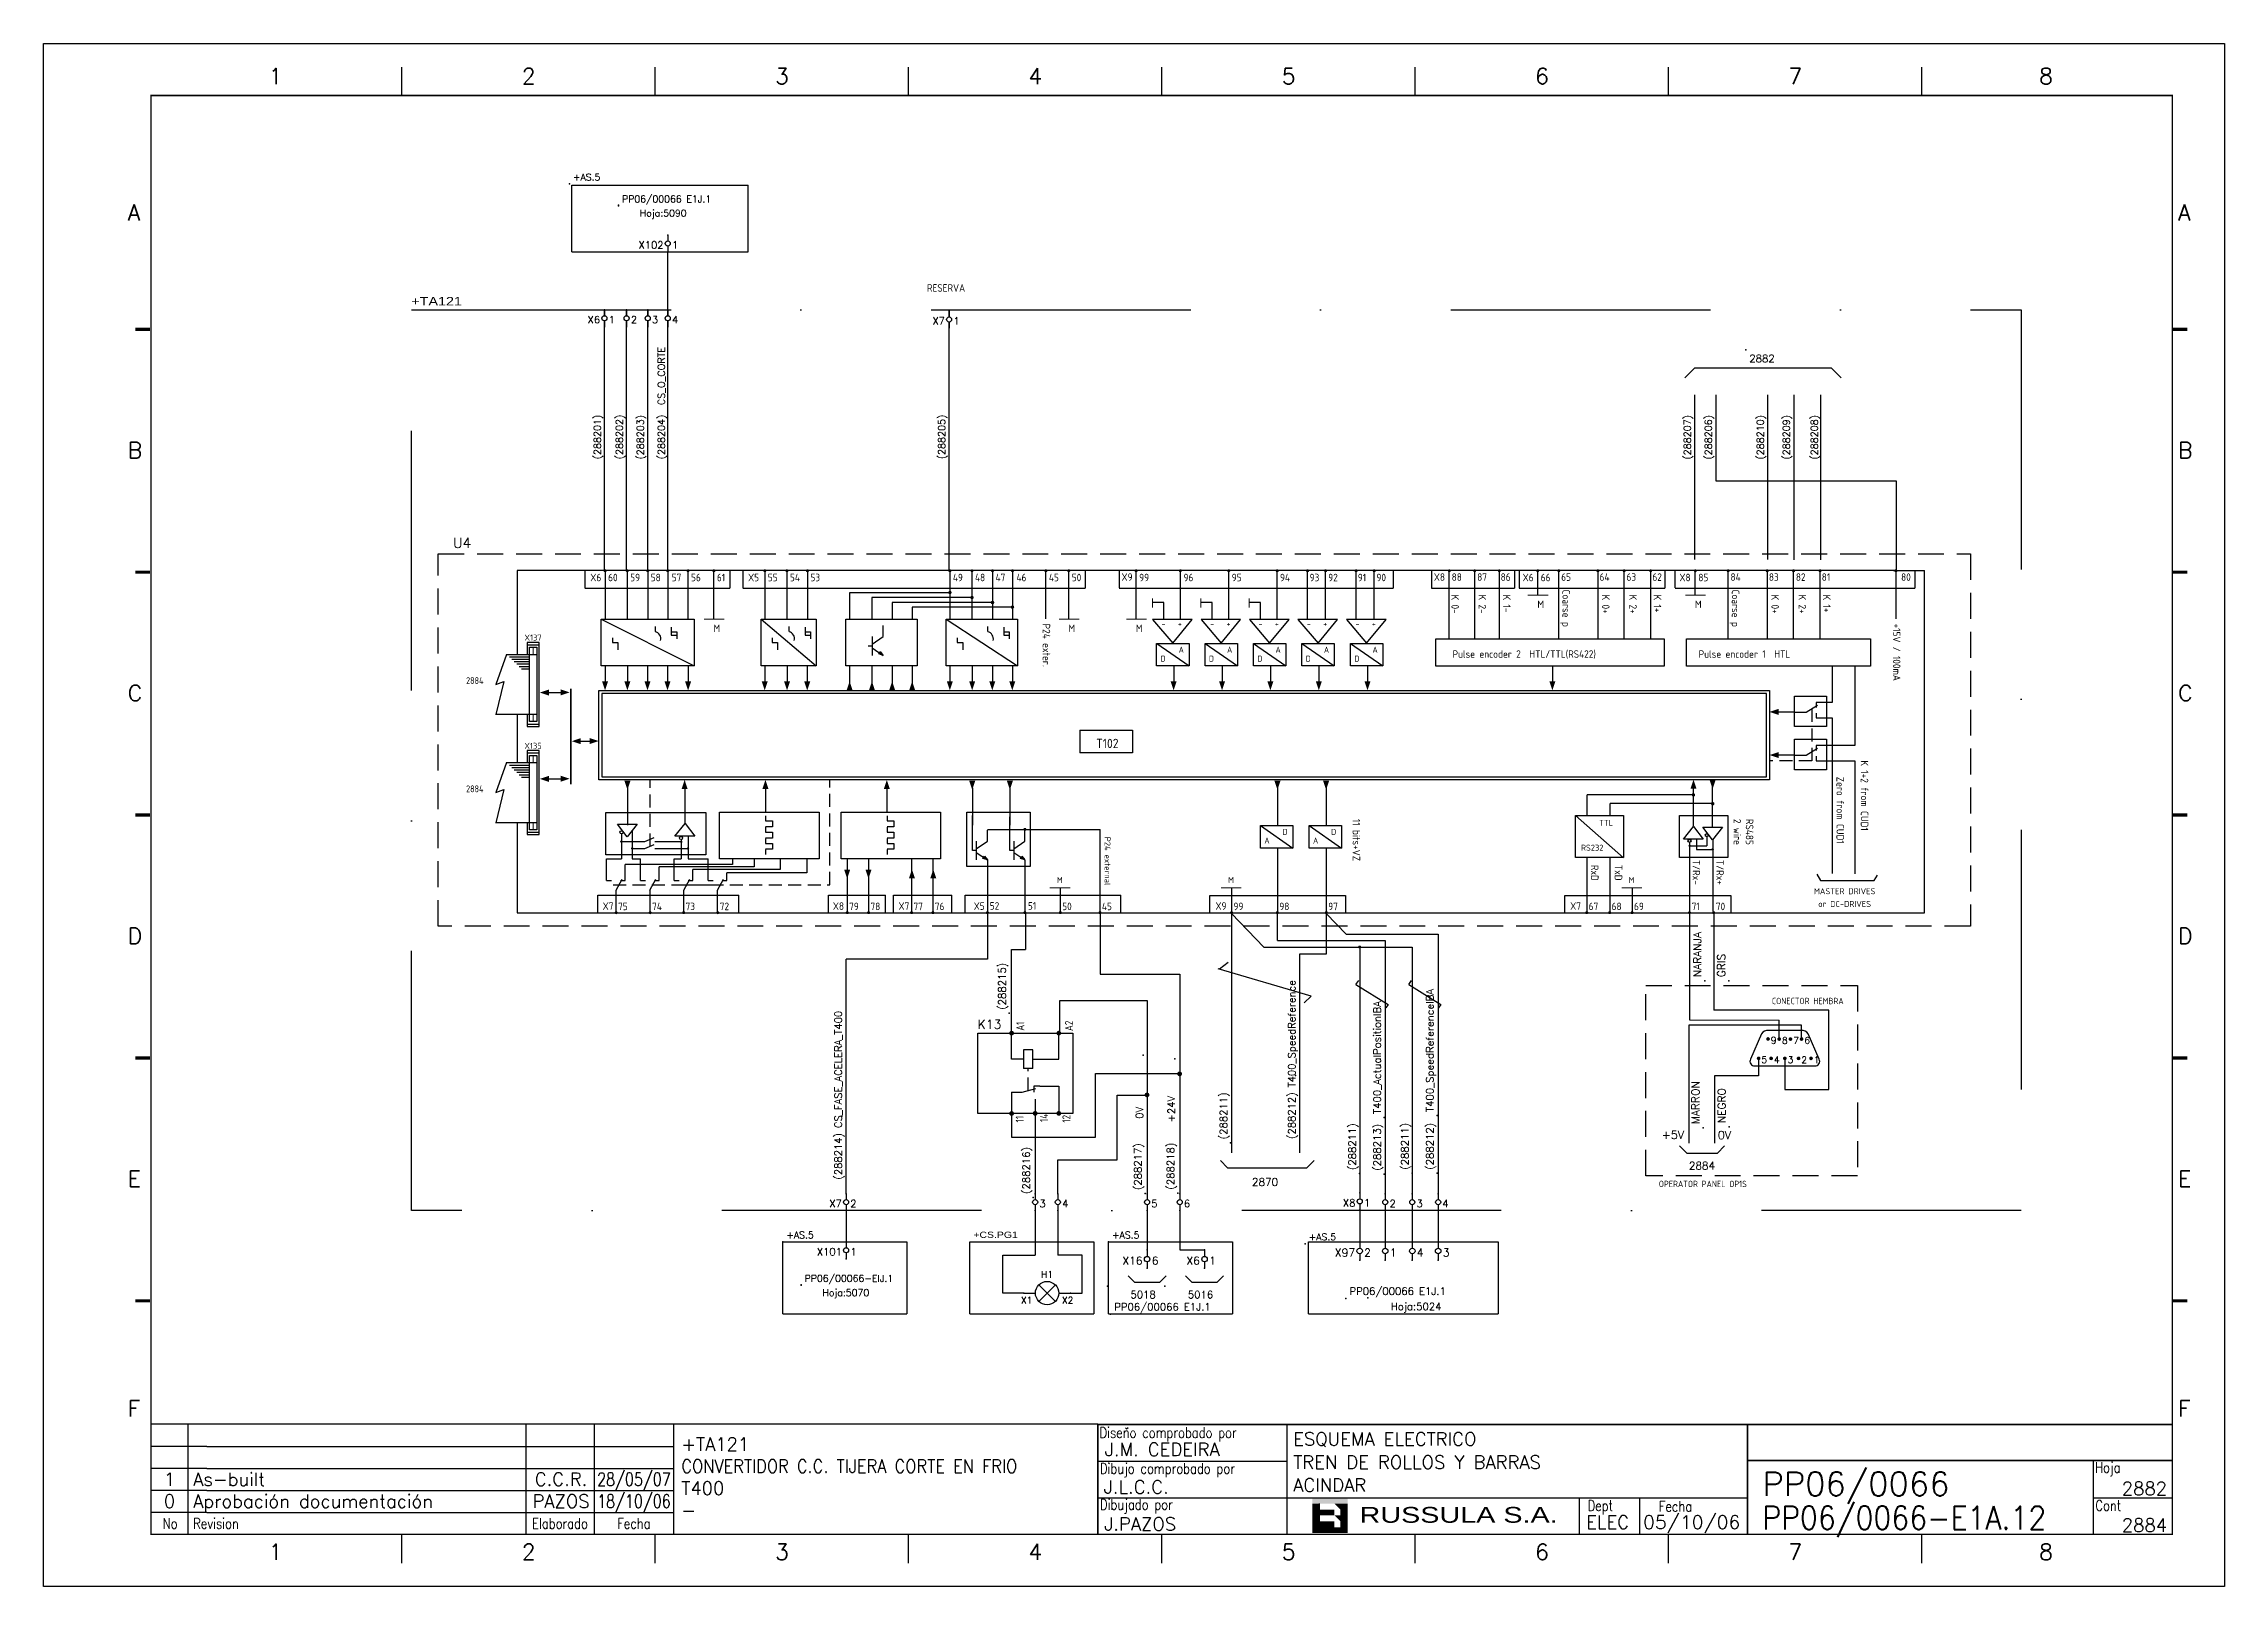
# Model space of a CAD drawing. Extents: x 3 to 423, y -4757 to 292.
# Drawn here: x 2.6 to 422.6, y -4460.2 to -4163.2 of the extents above; entities that cross this region are included whole.
import ezdxf
from ezdxf.enums import TextEntityAlignment as Align

# ---------------------------------------------------------------- set-up
doc = ezdxf.new("R2010")
doc.units = 0
doc.header["$LTSCALE"] = 10
doc.header["$MEASUREMENT"] = 0
for name, pattern in [('DASHDOT', [1, 0.5, -0.25, 0, -0.25]), ('DASHED', [0.75, 0.5, -0.25]), ('HIDDEN', [0.375, 0.25, -0.125]), ('LTY1', [0])]:
    doc.linetypes.add(name, pattern=pattern)
doc.layers.get('0').update_dxf_attribs({"linetype": 'CONTINUOUS'})
for name, color, linetype in [('1', 7, 'CONTINUOUS'), ('10', 5, 'CONTINUOUS'), ('2', 7, 'CONTINUOUS'), ('3', 8, 'CONTINUOUS'), ('6', 7, 'DASHDOT'), ('8', 1, 'CONTINUOUS'), ('9', 6, 'CONTINUOUS'), ('ATRIBUTOS', 6, 'CONTINUOUS'), ('DIBUJO', 7, 'CONTINUOUS'), ('NODE', 7, 'CONTINUOUS')]:
    doc.layers.add(name, color=color, linetype=linetype)
doc.styles.add('DIN', font='DIN.shx', dxfattribs={"width": 0.85})
doc.styles.add('HELVETICA', font='HELV.SHX')
doc.styles.add('ISO', font='ISO')
doc.styles.add('LABEL', font='SIMPLEX', dxfattribs={"width": 0.8, "height": 4})
doc.styles.add('ROMANS', font='romans')
doc.styles.get("Standard").update_dxf_attribs({"font": 'simplex'})

msp = doc.modelspace()

# ---------------------------------------------------------------- texts
at = {"style": 'ISO'}
for s, height, p in [('RESERVA', 1.445, (172.75, -4211)), ('X6', 1.445, (107.92, -4266.75)), ('60', 1.445, (111.35, -4266.75)), ('59', 1.445, (115.61, -4266.75)), ('58', 1.445, (119.56, -4266.75)), ('57', 1.445, (123.6, -4266.75)), ('56', 1.445, (127.32, -4266.75)), ('61', 1.445, (132.3, -4266.75)), ('X5', 1.445, (138.31, -4266.75)), ('55', 1.445, (142.11, -4266.75)), ('54', 1.445, (146.37, -4266.75)), ('53', 1.445, (150.32, -4266.75)), ('49', 1.445, (177.75, -4266.75)), ('48', 1.445, (182.01, -4266.75)), ('47', 1.445, (185.96, -4266.75)), ('46', 1.445, (190, -4266.75)), ('45', 1.445, (196.24, -4266.75)), ('50', 1.445, (200.65, -4266.75)), ('X9', 1.445, (210.23, -4266.67)), ('99', 1.445, (213.63, -4266.75)), ('96', 1.445, (222.17, -4266.75)), ('95', 1.445, (231.46, -4266.75)), ('94', 1.445, (240.75, -4266.75)), ('93', 1.445, (246.45, -4266.75)), ('92', 1.445, (250.04, -4266.75)), ('91', 1.445, (255.74, -4266.75)), ('90', 1.445, (259.33, -4266.75)), ('X8', 1.445, (270.38, -4266.67)), ('88', 1.445, (273.82, -4266.67)), ('87', 1.445, (278.73, -4266.67)), ('86', 1.445, (283.25, -4266.67)), ('X6', 1.445, (287.48, -4266.75)), ('66', 1.445, (290.97, -4266.75)), ('65', 1.445, (294.91, -4266.67)), ('64', 1.445, (302.3, -4266.67)), ('63', 1.445, (307.49, -4266.67)), ('62', 1.445, (312.47, -4266.67)), ('X8', 1.445, (317.68, -4266.75)), ('85', 1.445, (321.32, -4266.75)), ('84', 1.445, (327.52, -4266.67)), ('83', 1.445, (334.91, -4266.67)), ('82', 1.445, (340.11, -4266.67)), ('81', 1.445, (345.09, -4266.67)), ('80', 1.445, (360.37, -4266.67)), ('M', 1.45, (290.33, -4271.92)), ('M', 1.45, (320.68, -4271.92)), ('M', 1.45, (131.66, -4276.53)), ('M', 1.45, (200.01, -4276.53)), ('M', 1.45, (212.99, -4276.53)), ('-', 1.16, (217.96, -4275.5)), ('+', 1.16, (221.1, -4275.5)), ('-', 1.16, (227.29, -4275.5)), ('+', 1.16, (230.43, -4275.5)), ('-', 1.16, (236.61, -4275.5)), ('+', 1.16, (239.75, -4275.5)), ('-', 1.16, (245.94, -4275.5)), ('+', 1.16, (249.08, -4275.5)), ('-', 1.16, (255.3, -4275.5)), ('+', 1.16, (258.44, -4275.5)), ('A', 1.16, (221.23, -4280.52)), ('A', 1.16, (230.55, -4280.52)), ('A', 1.16, (239.88, -4280.52)), ('A', 1.16, (249.2, -4280.52)), ('A', 1.16, (258.56, -4280.52)), ('D', 1.16, (217.74, -4282.22)), ('D', 1.16, (227.06, -4282.22)), ('D', 1.16, (236.39, -4282.22)), ('D', 1.16, (245.71, -4282.22)), ('D', 1.16, (255.07, -4282.22)), ('Pulse encoder 2  HTL/TTL(RS422)', 1.445, (273.98, -4281.49)), ('Pulse encoder 1  HTL', 1.445, (321.38, -4281.49)), ('A', 1.16, (237.74, -4317.27)), ('D', 1.16, (241.24, -4315.58)), ('A', 1.16, (247.11, -4317.27)), ('D', 1.16, (250.6, -4315.58)), ('75', 1.445, (113.27, -4330.07)), ('74', 1.445, (119.82, -4330.07)), ('73', 1.445, (126.26, -4330.07)), ('72', 1.445, (132.85, -4330.07)), ('79', 1.445, (157.77, -4330.07)), ('78', 1.445, (161.88, -4330.07)), ('77', 1.445, (170.16, -4330.07)), ('76', 1.445, (174.27, -4330.07)), ('52', 1.445, (184.86, -4329.97)), ('51', 1.445, (192.2, -4329.97)), ('50', 1.445, (198.81, -4330.07)), ('45', 1.445, (206.45, -4330.07)), ('99', 1.445, (231.79, -4330.07)), ('98', 1.445, (240.62, -4330.07)), ('97', 1.445, (250.04, -4330.07)), ('67', 1.445, (300.2, -4330.07)), ('68', 1.445, (304.62, -4330.07)), ('69', 1.445, (308.93, -4330.07)), ('71', 1.445, (320.04, -4330.07)), ('70', 1.445, (324.69, -4330.07))]:
    msp.add_text(s, height=height, dxfattribs=at).set_placement(p)
for s, p in [('K 0-', (273.76, -4269.32)), ('K 2-', (279.01, -4269.32)), ('K 1-', (283.71, -4269.32)), ('Coarse p', (295.15, -4268.36)), ('K 0+', (302.78, -4269.32)), ('K 2+', (308.03, -4269.32)), ('K 1+', (312.73, -4269.32)), ('Coarse p', (327.77, -4268.36)), ('K 0+', (335.39, -4269.32)), ('K 2+', (340.64, -4269.32)), ('K 1+', (345.34, -4269.32)), ('P24 exter.', (195.05, -4274.89)), ('+15V / 100mA', (358.8, -4274.89)), ('Zero from CUD1', (347.93, -4304.37)), ('K 1+2 from CUD1', (352.61, -4301.24)), ('11 bits+VZ', (254.75, -4312.5)), ('2 wire', (328.11, -4312.5)), ('RS485', (330.46, -4312.5)), ('RxD', (300.65, -4321.35)), ('TxD', (305.22, -4321.35)), ('T/Rx-', (320.21, -4320.4)), ('T/Rx+', (324.78, -4320.4))]:
    msp.add_text(s, height=1.445, rotation=270, dxfattribs=at).set_placement(p)
for s, height, p in [('X137', 1.156, (96.9, -4278.17)), ('X135', 1.156, (96.9, -4299.01)), ('T102', 1.806, (207.5, -4298.88)), ('TTL', 1.156, (303.55, -4313.84)), ('RS232', 1.156, (300.88, -4318.62)), ('M', 1.16, (198.34, -4324.84)), ('M', 1.16, (231.32, -4324.84)), ('M', 1.16, (308.46, -4324.84)), ('MASTER DRIVES', 1.156, (349.5, -4327)), ('or DC-DRIVES', 1.156, (349.5, -4329.45)), ('CONECTOR HEMBRA', 1.2312, (342.4, -4348.17)), ('OPERATOR PANEL OP1S', 1.2312, (322.19, -4383.39))]:
    msp.add_text(s, height=height, dxfattribs=at).set_placement(p, align=Align.CENTER)
at = {"color": 1, "style": 'DIN', "width": 0.85}
for p in [(87.35, -4286.53), (87.35, -4307.37)]:
    msp.add_text('2884', height=1.314, dxfattribs=at).set_placement(p, align=Align.RIGHT)
at = {"style": 'ISO'}
msp.add_text('P24 external', height=1.156, rotation=270, dxfattribs=at).set_placement((206.96, -4320.62), align=Align.CENTER)
for s, p in [('X7', (112.38, -4330.01)), ('X8', (156.79, -4330.01)), ('X7', (169.36, -4330.01)), ('X5', (183.88, -4330.01)), ('X9', (230.45, -4329.99)), ('X7', (298.72, -4329.99))]:
    msp.add_text(s, height=1.445, dxfattribs=at).set_placement(p, align=Align.RIGHT)
at = {"color": 1, "style": 'DIN', "width": 0.85}
for s, p in [('A1', (191.5, -4353.28)), ('A2', (200.9, -4353.34))]:
    msp.add_text(s, height=1.555, rotation=90, dxfattribs=at).set_placement(p)
for s, p in [('11', (191.42, -4369.67)), ('14', (196.07, -4369.27)), ('12', (200.4, -4369.49))]:
    msp.add_text(s, height=1.555, rotation=90, dxfattribs=at).set_placement(p, align=Align.RIGHT)
at = {"char_height": 1.3, "width": 1.3663, "attachment_point": 1, "style": 'ROMANS'}
for s, insert in [('9', (335.27, -4354.48)), ('8', (337.42, -4354.5)), ('7', (339.59, -4354.5)), ('6', (341.73, -4354.5)), ('5', (333.46, -4358.22)), ('4', (335.86, -4358.22)), ('3', (338.51, -4358.22)), ('2', (341.15, -4358.22)), ('1', (343.56, -4358.22))]:
    msp.add_mtext(s, dxfattribs=dict(at, insert=insert))
at = {"layer": '2', "color": 6}
for s, p in [('(288204)  CS_O_CORTE', (122.26, -4243.26)), ('(288201)', (109.94, -4243.27)), ('(288202)', (114.22, -4243.26)), ('(288203)', (118.23, -4243.3)), ('(288205)', (176.29, -4243.24)), ('(288207)', (319.9, -4243.31)), ('(288206)', (323.94, -4243.31)), ('(288210)', (333.93, -4243.31)), ('(288209)', (338.96, -4243.31)), ('(288208)', (344.31, -4243.31))]:
    msp.add_text(s, height=1.35, rotation=90, dxfattribs=at).set_placement(p)
for s, height, p in [('U4', 1.97, (81.47, -4260.34)), ('K13', 1.749, (182.51, -4352.91)), ('+5V', 1.574, (314.27, -4374.12)), ('0V', 1.574, (325.07, -4374.16))]:
    msp.add_text(s, height=height, dxfattribs=at).set_placement(p)
at = {"layer": '2', "color": 1}
for s, p in [('2884', (319.49, -4380)), ('2870', (235.34, -4383.14))]:
    msp.add_text(s, height=1.478, dxfattribs=at).set_placement(p)

# ---------------------------------------------------------------- blocks, each defined once
blk = doc.blocks.new('NOD', base_point=(237.5, 170))
at = {"layer": 'NODE'}
blk.add_point((237.5, 170), dxfattribs=at)
blk = doc.blocks.new('PAGINA')
at = {"layer": '2'}
blk.add_blockref('NOD', (-1, -1), dxfattribs=at)
at = {"layer": '8', "style": 'ROMANS'}
blk.add_attdef('NPA', (0, -4.325), '', height=2, dxfattribs=at)
at = {"layer": '9', "style": 'ROMANS'}
blk.add_attdef('NP', (0, 0), '', height=2, dxfattribs=at)
blk = doc.blocks.new('ITEM')
at = {"layer": 'ATRIBUTOS', "style": 'HELVETICA', "width": 1.2}
blk.add_attdef('ITEM', (0, 1.25), '', height=2.5, dxfattribs=at)
blk = doc.blocks.new('$PP313')
at = {"layer": '2'}
blk.add_blockref('NOD', (0, 0), dxfattribs=at)
at = {"layer": '8'}
blk.add_attdef('1A', (1, -3.325), '', height=2.15, dxfattribs=at)
at = {"layer": '9'}
blk.add_attdef('ID', (1, 1), '', height=2.15, dxfattribs=at)
blk = doc.blocks.new('$081001')
at = {"layer": '2'}
for p, q in [((0, 0), (3.75, 0)), ((4.85, -2.65), (10.15, 2.65)), ((4.85, 2.65), (10.15, -2.65)), ((11.25, 0), (15, 0))]:
    blk.add_line(p, q, dxfattribs=at)
blk.add_circle((7.5, 0), 3.75, dxfattribs=at)
for p in [(0, 0), (15, 0)]:
    blk.add_blockref('NOD', p, dxfattribs=at)
at = {"layer": '8'}
blk.add_attdef('1A', text='', height=2.15, dxfattribs=at).set_placement((2.75, -3.32), align=Align.RIGHT)
blk.add_attdef('2A', (12.25, -3.32), '', height=2.15, dxfattribs=at)
at = {"layer": '9'}
blk.add_attdef('ID', text='', height=2.15, dxfattribs=at).set_placement((7.5, 4.93), align=Align.CENTER)
blk = doc.blocks.new('$$PLD12C')
for p, q in [((0, 2.5), (0, 0.75)), ((0, -0.75), (0, -2.5))]:
    blk.add_line(p, q)
at = {"layer": '2'}
blk.add_circle((0, 0), 0.75, dxfattribs=at)
for p in [(0, 2.5), (0, -2.5)]:
    blk.add_blockref('NOD', p, dxfattribs=at)
at = {"layer": '8'}
blk.add_attdef('*A', (1.25, -1.5), '', height=2.15, dxfattribs=at)
at = {"layer": '9'}
blk.add_attdef('ID', text='', height=2.15, dxfattribs=at).set_placement((-1.25, -1.5), align=Align.RIGHT)
blk = doc.blocks.new('newcajec')
at = {"layer": '1'}
for p, q in [((179.4, 20.85), (0.13, 20.85)), ((7, 20.85), (7, 0)), ((71, 20.85), (71, 0)), ((84, 20.85), (84, 0.09)), ((99, 20.85), (99, 0)), ((215.2, 20.8), (215.2, 0)), ((10.6, 16.64), (0, 16.64)), ((10.6, 16.64), (99, 16.64)), ((184.64, 20.18), (184.81, 20.01)), ((184.81, 20.01), (185.18, 20.25)), ((10.6, 12.48), (0, 12.48)), ((10.6, 12.48), (99, 12.48)), ((179.4, 13.87), (215.2, 13.87)), ((368, 14.06), (368, 0)), ((10.6, 8.32), (0, 8.32)), ((10.6, 8.32), (99, 8.32)), ((10.6, 4.16), (0, 4.16)), ((10.6, 4.16), (99, 4.16)), ((179.4, 6.93), (267.63, 6.93)), ((267.63, 6.93), (302.5, 6.93)), ((270.63, 6.91), (270.63, 0)), ((282.07, 6.93), (282.07, 0)), ((368, 6.93), (383, 6.93))]:
    blk.add_line(p, q, dxfattribs=at)
for points in [[(47.5, 272.5, 0.3, 0.3, 0), (47.5, 277.91, 0.3, 0.3, 0)], [(95.5, 272.5, 0.3, 0.3, 0), (95.5, 277.91, 0.3, 0.3, 0)], [(143.5, 272.5, 0.3, 0.3, 0), (143.5, 277.91, 0.3, 0.3, 0)], [(191.5, 272.5, 0.3, 0.3, 0), (191.5, 277.91, 0.3, 0.3, 0)], [(239.5, 272.5, 0.3, 0.3, 0), (239.5, 277.91, 0.3, 0.3, 0)], [(287.5, 272.5, 0.3, 0.3, 0), (287.5, 277.91, 0.3, 0.3, 0)], [(335.5, 272.5, 0.3, 0.3, 0), (335.5, 277.91, 0.3, 0.3, 0)], [(-2.99, 228.23, 0.6, 0.6, 0), (-0.18, 228.23, 0.6, 0.6, 0)], [(383.01, 228.23, 0.6, 0.6, 0), (385.82, 228.23, 0.6, 0.6, 0)], [(-2.99, 182.23, 0.6, 0.6, 0), (-0.18, 182.23, 0.6, 0.6, 0)], [(383.01, 182.23, 0.6, 0.6, 0), (385.82, 182.23, 0.6, 0.6, 0)], [(-2.99, 136.23, 0.6, 0.6, 0), (-0.18, 136.23, 0.6, 0.6, 0)], [(383.01, 136.23, 0.6, 0.6, 0), (385.82, 136.23, 0.6, 0.6, 0)], [(-2.99, 90.23, 0.6, 0.6, 0), (-0.18, 90.23, 0.6, 0.6, 0)], [(383.01, 90.23, 0.6, 0.6, 0), (385.82, 90.23, 0.6, 0.6, 0)], [(-2.99, 44.23, 0.6, 0.6, 0), (-0.18, 44.23, 0.6, 0.6, 0)], [(383.01, 44.23, 0.6, 0.6, 0), (385.82, 44.23, 0.6, 0.6, 0)], [(383, 20.8, 0.3, 0.3, 0), (179.4, 20.8, 0.3, 0.3, 0), (179.4, 0, 0.3, 0.3, 0)], [(302.5, 20.8, 0.3, 0.3, 0), (302.5, 0, 0.3, 0.3, 0)], [(302.5, 14, 0.3, 0.3, 0), (383, 14, 0.3, 0.3, 0)], [(47.5, -5.5, 0.3, 0.3, 0), (47.5, -0.09, 0.3, 0.3, 0)], [(95.5, -5.5, 0.3, 0.3, 0), (95.5, -0.09, 0.3, 0.3, 0)], [(143.5, -5.5, 0.3, 0.3, 0), (143.5, -0.09, 0.3, 0.3, 0)], [(191.5, -5.5, 0.3, 0.3, 0), (191.5, -0.09, 0.3, 0.3, 0)], [(239.5, -5.5, 0.3, 0.3, 0), (239.5, -0.09, 0.3, 0.3, 0)], [(287.5, -5.5, 0.3, 0.3, 0), (287.5, -0.09, 0.3, 0.3, 0)], [(335.5, -5.5, 0.3, 0.3, 0), (335.5, -0.09, 0.3, 0.3, 0)]]:
    blk.add_lwpolyline(points, format="xyseb", dxfattribs=at)
at = {"layer": '1', "const_width": 0.3}
blk.add_lwpolyline([(0, 0), (0, 272.5), (383, 272.5), (383, 0)], close=True, dxfattribs=at)
at = {"layer": '2', "color": 14}
for p, q in [((221.42, 4.69), (221.42, 5.81)), ((221.42, 2.47), (221.42, 3.58))]:
    blk.add_line(p, q, dxfattribs=at)
for points in [[(220.05, 5.81), (220.05, 6.92), (226.74, 5.81), (226.74, 6.92)], [(221.42, 2.47), (220.05, 2.47), (221.42, 5.81), (220.05, 5.81)], [(221.42, 4.69), (224.25, 4.69), (221.42, 3.58), (224.25, 3.58)], [(224.25, 5.81), (225.37, 5.81), (225.37, 4.69)], [(225.37, 5.81), (226.74, 5.81), (225.37, 1.35), (226.74, 1.35)], [(224.25, 0.24), (224.25, 2.47), (220.05, 0.24), (220.05, 2.47)], [(224.25, 3.58), (225.37, 3.58), (225.37, 2.47)], [(226.74, 1.35), (226.74, 0.24), (224.25, 1.35), (224.25, 0.24)]]:
    blk.add_solid(points, dxfattribs=at)
at = {"layer": '1', "style": 'ROMANS'}
for s, p in [('1', (22.29, 274.68)), ('2', (70.29, 274.68)), ('3', (118.29, 274.68)), ('4', (166.29, 274.68)), ('5', (214.29, 274.68)), ('6', (262.29, 274.68)), ('7', (310.29, 274.68)), ('8', (357.79, 274.68)), ('A', (-4.37, 248.84)), ('A', (384.13, 248.84)), ('B', (-4.37, 203.84)), ('B', (384.13, 203.84)), ('C', (-4.37, 157.84)), ('C', (384.13, 157.84)), ('D', (-4.37, 111.84)), ('D', (384.13, 111.84)), ('E', (-4.37, 65.84)), ('E', (384.13, 65.84)), ('F', (-4.37, 22.34)), ('F', (384.13, 22.34)), ('1', (22.29, -4.82)), ('2', (70.29, -4.82)), ('3', (118.29, -4.82)), ('4', (166.29, -4.82)), ('5', (214.29, -4.82)), ('6', (262.29, -4.82)), ('7', (310.29, -4.82)), ('8', (357.79, -4.82))]:
    blk.add_text(s, height=3, dxfattribs=at).set_placement(p)
at = {"layer": '1', "style": 'LABEL', "width": 0.8}
for s, p in [('Diseno comprobado por', (179.73, 18.27)), ('Dibujo comprobado por', (179.81, 11.47)), ('Hoja', (368.38, 11.66)), ('Dibujado por', (179.83, 4.64)), ('Fecha', (285.71, 4.3)), ('Cont', (368.43, 4.46)), ('No', (2.23, 1.05)), ('Revision', (8, 1.05))]:
    blk.add_text(s, height=2, dxfattribs=at).set_placement(p)
for s, p in [('Dept', (274.61, 4.44)), ('Elaborado', (77.5, 1.05)), ('Fecha', (91.5, 1.05))]:
    blk.add_text(s, height=2, dxfattribs=at).set_placement(p, align=Align.CENTER)
at = {"layer": '10', "style": 'ROMANS'}
for tag, p in [('REV41', (3.5, 18.74)), ('REV43', (77.7, 18.74)), ('REV31', (3.5, 14.58)), ('REV33', (77.7, 14.58)), ('REV21', (3.5, 10.42)), ('REV23', (77.7, 10.42)), ('REV11', (3.5, 6.27)), ('REV13', (77.7, 6.27))]:
    blk.add_attdef(tag, text='', height=2.5, dxfattribs=at).set_placement(p, align=Align.MIDDLE)
for tag, p, height in [('REV42', (8, 17.49), 2.5), ('SHEETNAME1', (100.5, 15.83), 2.5), ('DESIGNCHECK', (180.74, 14.83), 2.5), ('DOCUMENTTYPE', (216.43, 16.8), 2.5), ('NOTA', (305.32, 15.8), 3), ('REV32', (8, 13.33), 2.5), ('SHEETNAME2', (100.5, 11.67), 2.5), ('OBJECT', (216.43, 12.4), 2.5), ('REV22', (8, 9.17), 2.5), ('SHEETNAME3', (100.5, 7.51), 2.5), ('DRAWINGCHECK', (180.53, 7.71), 2.5), ('CUSTOMER', (216.43, 8.08), 2.5), ('ORDER', (305.32, 7.3), 4.5), ('REV12', (8, 5.01), 2.5), ('SHEETNAME4', (100.5, 3.35), 2.5), ('DOCUMENT_ID', (305.32, 0.93), 4.4), ('USER', (180.63, 0.71), 2.5), ('DEPARTMENT', (271.93, 1.05), 2.5)]:
    blk.add_attdef(tag, p, '', height=height, dxfattribs=at)
for tag, width, p, p2 in [('REV44', 1.221199, (84.53, 17.49), (98.48, 17.49)), ('REV34', 1.221199, (84.53, 13.33), (98.48, 13.33)), ('REV24', 1.221199, (84.53, 9.17), (98.48, 9.17)), ('REV14', 1.221199, (84.53, 5.01), (98.48, 5.01)), ('CREATED2', 7.039915, (282.71, 1.05), (301.14, 1.05))]:
    blk.add_attdef(tag, text='', height=2.5, dxfattribs=dict(at, width=width)).set_placement(p, p2, align=Align.FIT)
for tag, p in [('SHEET', (382, 7.43)), ('NEXTSHEET', (382, 0.5))]:
    blk.add_attdef(tag, text='', height=2.5, dxfattribs=at).set_placement(p, align=Align.RIGHT)
at = {"layer": 'DIBUJO', "color": 14, "style": 'HELVETICA', "width": 1.3}
blk.add_text('RUSSULA S.A.', height=3, dxfattribs=at).set_placement((229, 2.19))

# ---------------------------------------------------------------- linework, layer by layer
at = {"linetype": 'DASHED'}
for p, q in [((78.63, -4261.47), (373.74, -4261.47)), ((78.63, -4333.15), (78.63, -4261.47)), ((373.74, -4261.47), (373.74, -4333.15)), ((373.74, -4333.15), (78.63, -4333.15))]:
    msp.add_line(p, q, dxfattribs=at)
for p, q in [((359.2, -4264.65), (93.82, -4264.65)), ((110.77, -4264.73), (110.77, -4273.98)), ((115.03, -4264.73), (115.03, -4273.98)), ((118.98, -4264.73), (118.98, -4273.98)), ((122.84, -4264.73), (122.84, -4273.98)), ((126.74, -4274), (126.74, -4264.73)), ((131.72, -4274), (131.72, -4264.73)), ((141.53, -4264.73), (141.53, -4273.98)), ((145.79, -4264.73), (145.79, -4273.98)), ((149.74, -4264.73), (149.74, -4273.98)), ((177.17, -4264.73), (177.17, -4273.98)), ((181.43, -4264.73), (181.43, -4273.98)), ((185.38, -4264.73), (185.38, -4273.98)), ((189.24, -4264.73), (189.24, -4273.98)), ((195.66, -4274), (195.66, -4264.73)), ((200.07, -4274), (200.07, -4264.73)), ((213.05, -4274), (213.05, -4264.73)), ((221.56, -4274), (221.56, -4264.73)), ((230.89, -4274), (230.89, -4264.73)), ((240.21, -4274), (240.21, -4264.73)), ((246.05, -4274), (246.05, -4264.73)), ((249.54, -4274), (249.54, -4264.73)), ((255.41, -4274), (255.41, -4264.73)), ((258.9, -4274), (258.9, -4264.73)), ((273.36, -4277.7), (273.36, -4264.73)), ((278.27, -4277.7), (278.27, -4264.73)), ((283.02, -4277.7), (283.02, -4264.73)), ((290.39, -4269.41), (290.39, -4264.73)), ((294.45, -4277.7), (294.45, -4264.73)), ((302.01, -4277.7), (302.01, -4264.73)), ((307.04, -4277.7), (307.04, -4264.73)), ((312.19, -4277.7), (312.19, -4264.73)), ((320.74, -4269.41), (320.74, -4264.73)), ((327.07, -4277.7), (327.07, -4264.73)), ((334.63, -4277.7), (334.63, -4264.73)), ((339.65, -4277.7), (339.65, -4264.73)), ((344.8, -4277.7), (344.8, -4264.73)), ((359.42, -4274), (359.42, -4264.73)), ((157.87, -4268.96), (157.87, -4273.97)), ((162.16, -4269.89), (162.16, -4273.97)), ((166.05, -4270.85), (166.05, -4273.97)), ((169.9, -4271.72), (169.9, -4273.97)), ((223.85, -4274.08), (216.22, -4274.08)), ((216.22, -4274.08), (220.1, -4278.66)), ((220.1, -4278.66), (223.85, -4274.08)), ((233.17, -4274.08), (225.54, -4274.08)), ((225.54, -4274.08), (229.43, -4278.66)), ((229.43, -4278.66), (233.17, -4274.08)), ((242.5, -4274.08), (234.87, -4274.08)), ((234.87, -4274.08), (238.75, -4278.66)), ((238.75, -4278.66), (242.5, -4274.08)), ((251.82, -4274.08), (244.19, -4274.08)), ((244.19, -4274.08), (248.08, -4278.66)), ((248.08, -4278.66), (251.82, -4274.08)), ((261.18, -4274.08), (253.55, -4274.08)), ((253.55, -4274.08), (257.44, -4278.66)), ((257.44, -4278.66), (261.18, -4274.08)), ((95.77, -4278.51), (95.77, -4280.82)), ((98.08, -4278.51), (95.77, -4278.51)), ((95.77, -4278.97), (98.08, -4278.97)), ((96.23, -4293.77), (96.23, -4279.43)), ((96.23, -4279.43), (97.62, -4279.43)), ((97.62, -4279.43), (97.62, -4293.77)), ((98.08, -4294.69), (98.08, -4278.51)), ((91.8, -4280.82), (97.63, -4280.82)), ((96.24, -4281.36), (92.36, -4281.36)), ((96.2, -4281.82), (92.83, -4281.82)), ((96.16, -4282.28), (93.29, -4282.28)), ((96.13, -4282.74), (93.75, -4282.74)), ((96.09, -4283.21), (94.21, -4283.21)), ((96.06, -4283.67), (94.67, -4283.67)), ((110.78, -4283.07), (110.78, -4286.5)), ((115.08, -4283.07), (115.08, -4286.5)), ((118.96, -4283.07), (118.96, -4286.5)), ((122.82, -4283.07), (122.82, -4286.5)), ((126.78, -4283.07), (126.78, -4286.5)), ((141.54, -4283.07), (141.54, -4286.5)), ((145.84, -4283.07), (145.84, -4286.5)), ((149.72, -4283.07), (149.72, -4286.5)), ((157.87, -4283.07), (157.87, -4286.5)), ((162.16, -4283.07), (162.16, -4286.5)), ((166.05, -4283.07), (166.05, -4286.5)), ((169.9, -4283.07), (169.9, -4286.5)), ((177.18, -4283.07), (177.18, -4286.5)), ((181.48, -4283.07), (181.48, -4286.5)), ((185.36, -4283.07), (185.36, -4286.5)), ((189.22, -4283.07), (189.22, -4286.5)), ((220.28, -4283.07), (220.28, -4286.5)), ((229.61, -4283.07), (229.61, -4286.5)), ((238.93, -4283.07), (238.93, -4286.5)), ((248.26, -4283.07), (248.26, -4286.5)), ((257.62, -4283.07), (257.62, -4286.5)), ((293.24, -4283.07), (293.24, -4286.5)), ((347.12, -4283.07), (347.12, -4290.06)), ((89.67, -4292.33), (97.63, -4292.33)), ((95.77, -4292.38), (95.77, -4294.69)), ((339.72, -4291.92), (336.3, -4291.92)), ((95.77, -4294.23), (98.08, -4294.23)), ((95.77, -4294.69), (98.08, -4294.69)), ((97.62, -4293.77), (96.23, -4293.77)), ((347.12, -4293.01), (347.12, -4323)), ((95.77, -4299.35), (95.77, -4301.66)), ((98.08, -4299.35), (95.77, -4299.35)), ((95.77, -4299.81), (98.08, -4299.81)), ((96.23, -4314.61), (96.23, -4300.27)), ((96.23, -4300.27), (97.62, -4300.27)), ((97.62, -4300.27), (97.62, -4314.61)), ((98.08, -4315.53), (98.08, -4299.35)), ((339.72, -4300.23), (336.3, -4300.23)), ((91.8, -4301.66), (97.63, -4301.66)), ((96.24, -4302.2), (92.36, -4302.2)), ((96.2, -4302.66), (92.83, -4302.66)), ((96.16, -4303.12), (93.29, -4303.12)), ((96.13, -4303.58), (93.75, -4303.58)), ((96.09, -4304.05), (94.21, -4304.05)), ((96.06, -4304.51), (94.67, -4304.51)), ((115.1, -4306.53), (115.1, -4313.68)), ((126.1, -4306.53), (126.1, -4311.23)), ((126.1, -4308.71), (126.1, -4313.41)), ((141.66, -4306.53), (141.66, -4311.23)), ((165.04, -4306.53), (165.04, -4311.23)), ((181.5, -4306.53), (181.5, -4313.68)), ((188.73, -4306.53), (188.73, -4313.68)), ((240.29, -4306.53), (240.29, -4313.68)), ((249.65, -4306.53), (249.65, -4313.68)), ((320.37, -4313.89), (320.37, -4306.2)), ((324.08, -4314.05), (324.08, -4306.2)), ((89.67, -4313.17), (97.63, -4313.17)), ((95.77, -4313.22), (95.77, -4315.53)), ((124.23, -4315.82), (126.17, -4313.38)), ((126.17, -4313.38), (128.03, -4315.82)), ((181.51, -4318.61), (181.51, -4311.87)), ((188.73, -4318.61), (188.73, -4312.11)), ((95.77, -4315.07), (98.08, -4315.07)), ((95.77, -4315.53), (98.08, -4315.53)), ((97.62, -4314.61), (96.23, -4314.61)), ((113.15, -4313.52), (116.94, -4313.52)), ((115.01, -4315.96), (113.15, -4313.52)), ((116.94, -4313.52), (115.01, -4315.96)), ((128.03, -4315.82), (124.23, -4315.82)), ((318.45, -4316.37), (320.38, -4313.93)), ((322.24, -4316.37), (318.45, -4316.37)), ((320.38, -4313.93), (322.24, -4316.37)), ((322.18, -4314.07), (325.98, -4314.07)), ((324.04, -4316.51), (322.18, -4314.07)), ((325.98, -4314.07), (324.04, -4316.51)), ((240.29, -4318.29), (240.29, -4330.53)), ((249.65, -4318.29), (249.65, -4330.53)), ((198.44, -4325.76), (198.44, -4330.44)), ((231.42, -4325.76), (231.42, -4330.44)), ((308.56, -4325.76), (308.56, -4330.44)), ((184.4, -4330.55), (184.4, -4339.49)), ((184.4, -4330.55), (184.4, -4337.16)), ((231.42, -4330.69), (237.61, -4337.17)), ((240.25, -4335.93), (240.25, -4330.55)), ((249.65, -4330.69), (253.49, -4334.7)), ((319.61, -4330.55), (319.61, -4351.21)), ((237.61, -4337.17), (259.57, -4337.17)), ((240.25, -4335.93), (261.02, -4335.93)), ((253.49, -4334.7), (271.21, -4334.7)), ((256.1, -4337.17), (256.1, -4382.14)), ((259.57, -4337.17), (266.23, -4337.17)), ((261.02, -4335.93), (261.02, -4382.14)), ((266.23, -4337.17), (266.23, -4382.14)), ((271.21, -4334.7), (271.21, -4382.14)), ((255.38, -4344.36), (255.95, -4343.62)), ((255.38, -4344.36), (261.6, -4348.21)), ((265.54, -4344.36), (266.11, -4343.62)), ((265.54, -4344.36), (271.76, -4348.21)), ((261.6, -4348.21), (261.12, -4348.86)), ((271.76, -4348.21), (271.28, -4348.86)), ((346.43, -4349.34), (324.28, -4349.34)), ((346.43, -4364.62), (346.43, -4349.34)), ((189.06, -4358.74), (189.06, -4353.74)), ((198.15, -4358.74), (198.15, -4353.74)), ((341.21, -4352.22), (319.5, -4352.22)), ((319.5, -4352.22), (319.5, -4370.05)), ((319.61, -4351.21), (336.9, -4351.22)), ((336.9, -4354.88), (336.9, -4351.22)), ((341.21, -4354.88), (341.21, -4352.22)), ((194.51, -4358.74), (198.15, -4358.74)), ((332.93, -4358.6), (332.93, -4361.96)), ((337.98, -4358.6), (337.98, -4364.62)), ((332.93, -4361.96), (324.43, -4361.96)), ((324.43, -4361.96), (324.43, -4370.05)), ((189.06, -4365.11), (191.1, -4365.11)), ((189.06, -4365.11), (189.06, -4369.2)), ((191.1, -4365.11), (193.74, -4364.4)), ((193.37, -4363.97), (193.37, -4365.11)), ((194.51, -4363.97), (193.37, -4363.97)), ((194.51, -4363.97), (198.15, -4363.97)), ((198.15, -4363.97), (198.15, -4369.2)), ((337.98, -4364.62), (346.43, -4364.62)), ((319.08, -4376.87), (317.69, -4375.47)), ((324.99, -4376.87), (326.38, -4375.47)), ((230.67, -4379.65), (229.28, -4378.26)), ((230.67, -4379.65), (245.91, -4379.65)), ((245.91, -4379.65), (247.31, -4378.26)), ((319.08, -4376.87), (324.99, -4376.87)), ((212.71, -4401.7), (211.48, -4400.48)), ((217.62, -4401.7), (218.85, -4400.48)), ((223.76, -4401.7), (222.53, -4400.48)), ((226.22, -4397.77), (226.22, -4399.01)), ((228.68, -4401.7), (229.9, -4400.48)), ((212.71, -4401.7), (217.62, -4401.7)), ((223.76, -4401.7), (228.68, -4401.7))]:
    msp.add_line(p, q)
at = {"color": 3}
for p, q in [((106.88, -4264.73), (106.88, -4268.03)), ((134.81, -4264.73), (134.81, -4268.08)), ((137.32, -4264.73), (137.32, -4268.03)), ((203.23, -4264.73), (203.23, -4268.08)), ((209.75, -4264.73), (209.75, -4268.03)), ((262.57, -4264.73), (262.57, -4268.08)), ((269.95, -4264.73), (269.95, -4268.08)), ((285.9, -4264.74), (285.9, -4268.05)), ((286.81, -4264.74), (286.81, -4268.05)), ((314.85, -4264.73), (314.85, -4268.08)), ((316.82, -4264.73), (316.82, -4268.03)), ((362.99, -4264.73), (362.99, -4268.08)), ((106.88, -4268.08), (129.83, -4268.08)), ((129.41, -4268.08), (134.81, -4268.08)), ((137.32, -4268.08), (154.04, -4268.08)), ((150.92, -4268.08), (193, -4268.08)), ((190.98, -4268.08), (199.46, -4268.08)), ((198.61, -4268.08), (203.23, -4268.08)), ((209.75, -4268.08), (237.42, -4268.08)), ((235.4, -4268.08), (243.87, -4268.08)), ((243.03, -4268.08), (262.57, -4268.08)), ((269.95, -4268.08), (285.9, -4268.08)), ((286.81, -4268.08), (314.85, -4268.08)), ((316.83, -4268.08), (362.99, -4268.08)), ((109.56, -4287.77), (335.04, -4287.77)), ((109.56, -4304.98), (109.56, -4287.77)), ((335.04, -4287.77), (335.04, -4304.98)), ((334.46, -4288.35), (110.13, -4288.35)), ((110.13, -4288.35), (110.13, -4304.4)), ((334.46, -4304.4), (334.46, -4288.35)), ((202.23, -4295.43), (212.35, -4295.43)), ((202.23, -4295.43), (202.23, -4299.76)), ((212.35, -4295.43), (212.35, -4299.76)), ((212.35, -4299.76), (202.23, -4299.76)), ((335.04, -4304.98), (109.56, -4304.98)), ((110.13, -4304.4), (334.46, -4304.4)), ((109.38, -4327.2), (120.36, -4327.2)), ((109.38, -4330.55), (109.38, -4327.2)), ((117.41, -4327.2), (136.51, -4327.2)), ((136.51, -4330.55), (136.51, -4327.2)), ((153.79, -4327.2), (164.77, -4327.2)), ((153.79, -4330.55), (153.79, -4327.2)), ((164.77, -4330.55), (164.77, -4327.2)), ((166.32, -4327.2), (177.56, -4327.2)), ((166.32, -4330.55), (166.32, -4327.2)), ((177.56, -4330.55), (177.56, -4327.2)), ((180.09, -4327.2), (210.09, -4327.2)), ((180.09, -4330.55), (180.09, -4327.2)), ((210.09, -4330.55), (210.09, -4327.2)), ((227.22, -4330.55), (227.22, -4327.24)), ((227.22, -4327.26), (253.4, -4327.26)), ((253.44, -4330.55), (253.44, -4327.24)), ((295.58, -4330.55), (295.58, -4327.24)), ((295.58, -4327.26), (327.58, -4327.26)), ((327.62, -4330.55), (327.62, -4327.24)), ((182.59, -4353.74), (200.87, -4353.74)), ((182.59, -4369.2), (182.59, -4353.74)), ((200.87, -4353.74), (200.87, -4369.2)), ((200.87, -4369.2), (182.59, -4369.2))]:
    msp.add_line(p, q, dxfattribs=at)
at = {"linetype": 'LTY1'}
for p, q in [((164.35, -4277.4), (164.35, -4275.26)), ((162.18, -4279.22), (161.46, -4279.22)), ((162.18, -4277.4), (162.18, -4281.01)), ((162.18, -4278.84), (164.35, -4277.4)), ((162.18, -4279.57), (164.35, -4281.01)), ((163.48, -4280.72), (163.77, -4280.29)), ((164.35, -4281.01), (163.48, -4280.72)), ((163.77, -4280.29), (164.35, -4281.01)), ((182.23, -4318.24), (184.4, -4316.79)), ((182.23, -4316.79), (182.23, -4320.41)), ((184.4, -4316.79), (184.4, -4314.65)), ((184.43, -4314.51), (206.09, -4314.51)), ((189.46, -4318.24), (191.62, -4316.79)), ((189.46, -4316.79), (189.46, -4320.41)), ((191.62, -4316.79), (191.62, -4314.77)), ((182.23, -4318.61), (181.51, -4318.61)), ((182.23, -4318.96), (184.4, -4320.41)), ((183.54, -4320.12), (183.82, -4319.68)), ((184.4, -4320.41), (183.54, -4320.12)), ((183.82, -4319.68), (184.4, -4320.41)), ((184.4, -4320.41), (184.4, -4330.55)), ((189.46, -4318.61), (188.73, -4318.61)), ((189.46, -4318.96), (191.62, -4320.41)), ((190.76, -4320.12), (191.04, -4319.68)), ((191.62, -4320.41), (190.76, -4320.12)), ((191.04, -4319.68), (191.62, -4320.41)), ((191.62, -4320.43), (191.62, -4330.55))]:
    msp.add_line(p, q, dxfattribs=at)
at = {"linetype": 'Continuous'}
for p, q in [((91.8, -4280.82), (89.7, -4286.6)), ((91.24, -4286.02), (89.7, -4292.4)), ((89.7, -4286.6), (91.24, -4286.02)), ((91.8, -4301.66), (89.7, -4307.44)), ((91.24, -4306.86), (89.7, -4313.24)), ((89.7, -4307.44), (91.24, -4306.86)), ((191.33, -4358.74), (189.06, -4358.74)), ((193.15, -4356.93), (191.33, -4356.93)), ((191.33, -4356.93), (191.33, -4360.56)), ((193.15, -4360.56), (193.15, -4356.93)), ((193.15, -4358.74), (194.51, -4358.74)), ((193.15, -4360.56), (191.33, -4360.56)), ((193.6, -4366.47), (193.6, -4368.74))]:
    msp.add_line(p, q, dxfattribs=at)
at = {"color": 0}
msp.add_line((93.82, -4330.56), (364.88, -4330.56), dxfattribs=at)
at = {"linetype": 'HIDDEN'}
msp.add_line((192.24, -4364.8), (192.24, -4360.56), dxfattribs=at)
for points, format in [([(110.63, -4264.73, 0.289, 0.289, 1), (110.92, -4264.73, 0.289, 0.289, 1)], "xyseb"), ([(114.89, -4264.73, 0.289, 0.289, 1), (115.18, -4264.73, 0.289, 0.289, 1)], "xyseb"), ([(118.84, -4264.73, 0.289, 0.289, 1), (119.13, -4264.73, 0.289, 0.289, 1)], "xyseb"), ([(122.69, -4264.73, 0.289, 0.289, 1), (122.98, -4264.73, 0.289, 0.289, 1)], "xyseb"), ([(126.6, -4264.73, 0.289, 0.289, 1), (126.89, -4264.73, 0.289, 0.289, 1)], "xyseb"), ([(131.58, -4264.73, 0.289, 0.289, 1), (131.87, -4264.73, 0.289, 0.289, 1)], "xyseb"), ([(141.39, -4264.73, 0.289, 0.289, 1), (141.68, -4264.73, 0.289, 0.289, 1)], "xyseb"), ([(145.65, -4264.73, 0.289, 0.289, 1), (145.94, -4264.73, 0.289, 0.289, 1)], "xyseb"), ([(149.6, -4264.73, 0.289, 0.289, 1), (149.89, -4264.73, 0.289, 0.289, 1)], "xyseb"), ([(177.03, -4264.73, 0.289, 0.289, 1), (177.32, -4264.73, 0.289, 0.289, 1)], "xyseb"), ([(181.29, -4264.73, 0.289, 0.289, 1), (181.58, -4264.73, 0.289, 0.289, 1)], "xyseb"), ([(185.24, -4264.73, 0.289, 0.289, 1), (185.53, -4264.73, 0.289, 0.289, 1)], "xyseb"), ([(189.09, -4264.73, 0.289, 0.289, 1), (189.38, -4264.73, 0.289, 0.289, 1)], "xyseb"), ([(195.52, -4264.73, 0.289, 0.289, 1), (195.81, -4264.73, 0.289, 0.289, 1)], "xyseb"), ([(199.93, -4264.73, 0.289, 0.289, 1), (200.21, -4264.73, 0.289, 0.289, 1)], "xyseb"), ([(212.9, -4264.73, 0.289, 0.289, 1), (213.19, -4264.73, 0.289, 0.289, 1)], "xyseb"), ([(221.42, -4264.73, 0.289, 0.289, 1), (221.71, -4264.73, 0.289, 0.289, 1)], "xyseb"), ([(230.74, -4264.73, 0.289, 0.289, 1), (231.03, -4264.73, 0.289, 0.289, 1)], "xyseb"), ([(240.07, -4264.73, 0.289, 0.289, 1), (240.36, -4264.73, 0.289, 0.289, 1)], "xyseb"), ([(245.91, -4264.73, 0.289, 0.289, 1), (246.2, -4264.73, 0.289, 0.289, 1)], "xyseb"), ([(249.39, -4264.73, 0.289, 0.289, 1), (249.68, -4264.73, 0.289, 0.289, 1)], "xyseb"), ([(255.27, -4264.73, 0.289, 0.289, 1), (255.56, -4264.73, 0.289, 0.289, 1)], "xyseb"), ([(258.75, -4264.73, 0.289, 0.289, 1), (259.04, -4264.73, 0.289, 0.289, 1)], "xyseb"), ([(273.22, -4264.73, 0.289, 0.289, 1), (273.5, -4264.73, 0.289, 0.289, 1)], "xyseb"), ([(278.09, -4264.73, 0.289, 0.289, 1), (278.37, -4264.73, 0.289, 0.289, 1)], "xyseb"), ([(282.86, -4264.73, 0.289, 0.289, 1), (283.14, -4264.73, 0.289, 0.289, 1)], "xyseb"), ([(290.24, -4264.73, 0.289, 0.289, 1), (290.53, -4264.73, 0.289, 0.289, 1)], "xyseb"), ([(294.31, -4264.73, 0.289, 0.289, 1), (294.59, -4264.73, 0.289, 0.289, 1)], "xyseb"), ([(301.83, -4264.73, 0.289, 0.289, 1), (302.12, -4264.73, 0.289, 0.289, 1)], "xyseb"), ([(306.89, -4264.73, 0.289, 0.289, 1), (307.18, -4264.73, 0.289, 0.289, 1)], "xyseb"), ([(312, -4264.73, 0.289, 0.289, 1), (312.29, -4264.73, 0.289, 0.289, 1)], "xyseb"), ([(320.6, -4264.73, 0.289, 0.289, 1), (320.89, -4264.73, 0.289, 0.289, 1)], "xyseb"), ([(326.92, -4264.73, 0.289, 0.289, 1), (327.21, -4264.73, 0.289, 0.289, 1)], "xyseb"), ([(334.44, -4264.73, 0.289, 0.289, 1), (334.73, -4264.73, 0.289, 0.289, 1)], "xyseb"), ([(339.51, -4264.73, 0.289, 0.289, 1), (339.8, -4264.73, 0.289, 0.289, 1)], "xyseb"), ([(344.62, -4264.73, 0.289, 0.289, 1), (344.91, -4264.73, 0.289, 0.289, 1)], "xyseb"), ([(359.22, -4264.73, 0.289, 0.289, 1), (359.51, -4264.73, 0.289, 0.289, 1)], "xyseb"), ([(191.48, -4314.51, 0.289, 0.289, 1), (191.77, -4314.51, 0.289, 0.289, 1)], "xyseb"), ([(112.76, -4330.55, 0.289, 0.289, 1), (113.05, -4330.55, 0.289, 0.289, 1)], "xyseb"), ([(119.31, -4330.55, 0.289, 0.289, 1), (119.6, -4330.55, 0.289, 0.289, 1)], "xyseb"), ([(125.75, -4330.55, 0.289, 0.289, 1), (126.04, -4330.55, 0.289, 0.289, 1)], "xyseb"), ([(132.34, -4330.55, 0.289, 0.289, 1), (132.63, -4330.55, 0.289, 0.289, 1)], "xyseb"), ([(157.26, -4330.55, 0.289, 0.289, 1), (157.55, -4330.55, 0.289, 0.289, 1)], "xyseb"), ([(161.37, -4330.55, 0.289, 0.289, 1), (161.66, -4330.55, 0.289, 0.289, 1)], "xyseb"), ([(169.65, -4330.55, 0.289, 0.289, 1), (169.94, -4330.55, 0.289, 0.289, 1)], "xyseb"), ([(173.76, -4330.55, 0.289, 0.289, 1), (174.05, -4330.55, 0.289, 0.289, 1)], "xyseb"), ([(184.26, -4330.55, 0.289, 0.289, 1), (184.55, -4330.55, 0.289, 0.289, 1)], "xyseb"), ([(191.48, -4330.55, 0.289, 0.289, 1), (191.77, -4330.55, 0.289, 0.289, 1)], "xyseb"), ([(198.3, -4330.55, 0.289, 0.289, 1), (198.59, -4330.55, 0.289, 0.289, 1)], "xyseb"), ([(205.94, -4330.55, 0.289, 0.289, 1), (206.23, -4330.55, 0.289, 0.289, 1)], "xyseb"), ([(231.28, -4330.55, 0.289, 0.289, 1), (231.57, -4330.55, 0.289, 0.289, 1)], "xyseb"), ([(240.11, -4330.55, 0.289, 0.289, 1), (240.39, -4330.55, 0.289, 0.289, 1)], "xyseb"), ([(249.53, -4330.55, 0.289, 0.289, 1), (249.82, -4330.55, 0.289, 0.289, 1)], "xyseb"), ([(299.69, -4330.55, 0.289, 0.289, 1), (299.98, -4330.55, 0.289, 0.289, 1)], "xyseb"), ([(304.11, -4330.55, 0.289, 0.289, 1), (304.4, -4330.55, 0.289, 0.289, 1)], "xyseb"), ([(308.42, -4330.55, 0.289, 0.289, 1), (308.71, -4330.55, 0.289, 0.289, 1)], "xyseb"), ([(319.47, -4330.55, 0.289, 0.289, 1), (319.76, -4330.55, 0.289, 0.289, 1)], "xyseb"), ([(324.13, -4330.55, 0.289, 0.289, 1), (324.42, -4330.55, 0.289, 0.289, 1)], "xyseb"), ([(255.95, -4337.16, 0.289, 0.289, 1), (256.24, -4337.16, 0.289, 0.289, 1)], "xyseb"), ([(334.84, -4353.22, 0.267949), (333.5, -4353.85), (331.34, -4358.77, 0.541238), (332.18, -4360.06), (337.98, -4360.06), (343.78, -4360.06, 0.541238), (344.62, -4358.77), (342.46, -4353.85, 0.267949), (341.12, -4353.22), (337.98, -4353.22)], "xyb")]:
    msp.add_lwpolyline(points, format=format, close=True)
for points in [[(96.92, -4279.43, 0.231, 0.231, 0), (96.92, -4280.82, 0.231, 0.231, 0)], [(98.21, -4288.17, 0, 1.16, 0), (99.94, -4288.17, 1.16, 1.16, 0)], [(103.94, -4288.15, 0, 1.16, 0), (102.21, -4288.15, 1.16, 1.16, 0)], [(104.17, -4287.44, 0.289, 0.289, 0), (104.17, -4305.82, 0.289, 0.289, 0)], [(110.76, -4287.75, 0, 1.16, 0), (110.76, -4286.01, 1.16, 1.16, 0)], [(115.06, -4287.75, 0, 1.16, 0), (115.06, -4286.01, 1.16, 1.16, 0)], [(118.94, -4287.75, 0, 1.16, 0), (118.94, -4286.01, 1.16, 1.16, 0)], [(122.8, -4287.75, 0, 1.16, 0), (122.8, -4286.01, 1.16, 1.16, 0)], [(126.76, -4287.75, 0, 1.16, 0), (126.76, -4286.01, 1.16, 1.16, 0)], [(141.52, -4287.75, 0, 1.16, 0), (141.52, -4286.01, 1.16, 1.16, 0)], [(145.82, -4287.75, 0, 1.16, 0), (145.82, -4286.01, 1.16, 1.16, 0)], [(149.7, -4287.75, 0, 1.16, 0), (149.7, -4286.01, 1.16, 1.16, 0)], [(157.87, -4286.02, 0, 1.16, 0), (157.87, -4287.75, 1.16, 1.16, 0)], [(162.16, -4286.02, 0, 1.16, 0), (162.16, -4287.75, 1.16, 1.16, 0)], [(166.05, -4286.02, 0, 1.16, 0), (166.05, -4287.75, 1.16, 1.16, 0)], [(169.92, -4286.02, 0, 1.16, 0), (169.92, -4287.75, 1.16, 1.16, 0)], [(177.16, -4287.75, 0, 1.16, 0), (177.16, -4286.01, 1.16, 1.16, 0)], [(181.46, -4287.75, 0, 1.16, 0), (181.46, -4286.01, 1.16, 1.16, 0)], [(185.34, -4287.75, 0, 1.16, 0), (185.34, -4286.01, 1.16, 1.16, 0)], [(189.2, -4287.75, 0, 1.16, 0), (189.2, -4286.01, 1.16, 1.16, 0)], [(220.26, -4287.75, 0, 1.16, 0), (220.26, -4286.01, 1.16, 1.16, 0)], [(229.59, -4287.75, 0, 1.16, 0), (229.59, -4286.01, 1.16, 1.16, 0)], [(238.91, -4287.75, 0, 1.16, 0), (238.91, -4286.01, 1.16, 1.16, 0)], [(248.24, -4287.75, 0, 1.16, 0), (248.24, -4286.01, 1.16, 1.16, 0)], [(257.6, -4287.75, 0, 1.16, 0), (257.6, -4286.01, 1.16, 1.16, 0)], [(293.22, -4287.75, 0, 1.16, 0), (293.22, -4286.01, 1.16, 1.16, 0)], [(96.92, -4292.38, 0.231, 0.231, 0), (96.92, -4293.77, 0.231, 0.231, 0)], [(335.05, -4291.9, 0, 1.16, 0), (336.79, -4291.9, 1.16, 1.16, 0)], [(96.92, -4300.27, 0.231, 0.231, 0), (96.92, -4301.66, 0.231, 0.231, 0)], [(104.35, -4297.54, 0, 1.16, 0), (106.08, -4297.54, 1.16, 1.16, 0)], [(109.53, -4297.52, 0, 1.16, 0), (107.79, -4297.52, 1.16, 1.16, 0)], [(335.05, -4300.21, 0, 1.16, 0), (336.79, -4300.21, 1.16, 1.16, 0)], [(98.21, -4304.79, 0, 1.16, 0), (99.94, -4304.79, 1.16, 1.16, 0)], [(103.94, -4304.76, 0, 1.16, 0), (102.21, -4304.76, 1.16, 1.16, 0)], [(115.07, -4306.9, 0, 1.16, 0), (115.07, -4305.17, 1.16, 1.16, 0)], [(126.09, -4304.99, 0, 1.16, 0), (126.09, -4306.73, 1.16, 1.16, 0)], [(141.65, -4304.99, 0, 1.16, 0), (141.65, -4306.73, 1.16, 1.16, 0)], [(165.03, -4304.99, 0, 1.16, 0), (165.03, -4306.73, 1.16, 1.16, 0)], [(181.48, -4306.9, 0, 1.16, 0), (181.48, -4305.17, 1.16, 1.16, 0)], [(188.74, -4306.9, 0, 1.16, 0), (188.74, -4305.17, 1.16, 1.16, 0)], [(240.27, -4306.9, 0, 1.16, 0), (240.27, -4305.17, 1.16, 1.16, 0)], [(249.63, -4306.9, 0, 1.16, 0), (249.63, -4305.17, 1.16, 1.16, 0)], [(320.39, -4304.95, 0, 1.16, 0), (320.39, -4306.68, 1.16, 1.16, 0)], [(324.07, -4306.77, 0, 1.16, 0), (324.07, -4305.03, 1.16, 1.16, 0)], [(96.92, -4313.22, 0.231, 0.231, 0), (96.92, -4314.61, 0.231, 0.231, 0)], [(157.4, -4324.01, 0, 1.16, 0), (157.4, -4322.27, 1.16, 1.16, 0)], [(161.51, -4324.01, 0, 1.16, 0), (161.51, -4322.27, 1.16, 1.16, 0)], [(169.87, -4322.21, 0, 1.16, 0), (169.87, -4323.95, 1.16, 1.16, 0)], [(173.98, -4322.21, 0, 1.16, 0), (173.98, -4323.95, 1.16, 1.16, 0)]]:
    msp.add_lwpolyline(points, format="xyseb")
at = {"linetype": 'DASHED'}
msp.add_lwpolyline([(311.19, -4344.57), (351.97, -4344.57), (351.97, -4381.23), (311.19, -4381.23)], close=True, dxfattribs=at)
at = {"linetype": 'Continuous'}
for points in [[(189.06, -4353.97, 0.455, 0.455, 1), (189.06, -4353.52, 0.455, 0.455, 1)], [(198.15, -4353.97, 0.455, 0.455, 1), (198.15, -4353.52, 0.455, 0.455, 1)], [(221.42, -4361.82, 0.455, 0.455, 1), (221.42, -4361.36, 0.455, 0.455, 1)], [(215.14, -4365.86, 0.455, 0.455, 1), (215.14, -4365.41, 0.455, 0.455, 1)], [(189.06, -4369.43, 0.455, 0.455, 1), (189.06, -4368.97, 0.455, 0.455, 1)], [(193.6, -4369.43, 0.455, 0.455, 1), (193.6, -4368.97, 0.455, 0.455, 1)], [(198.15, -4369.43, 0.455, 0.455, 1), (198.15, -4368.97, 0.455, 0.455, 1)]]:
    msp.add_lwpolyline(points, format="xyseb", close=True, dxfattribs=at)
at = {"const_width": 0.35}
for points in [[(334.57, -4354.86, 1), (334.92, -4354.86, 1)], [(336.72, -4354.88, 1), (337.07, -4354.88, 1)], [(338.89, -4354.88, 1), (339.24, -4354.88, 1)], [(341.03, -4354.88, 1), (341.38, -4354.88, 1)], [(332.76, -4358.6, 1), (333.11, -4358.6, 1)], [(335.16, -4358.6, 1), (335.51, -4358.6, 1)], [(337.81, -4358.6, 1), (338.16, -4358.6, 1)], [(340.45, -4358.6, 1), (340.8, -4358.6, 1)], [(342.86, -4358.6, 1), (343.21, -4358.6, 1)]]:
    msp.add_lwpolyline(points, format="xyb", close=True, dxfattribs=at)
at = {"layer": '2', "linetype": 'DASHDOT', "ltscale": 10}
for p, q in [((104.36, -4190.49), (138.35, -4190.49)), ((104.36, -4203.35), (104.36, -4190.49)), ((138.35, -4203.35), (138.35, -4190.49)), ((104.36, -4203.35), (138.35, -4203.35)), ((73.47, -4214.48), (383.48, -4214.48)), ((73.47, -4387.9), (73.47, -4214.48)), ((383.48, -4214.48), (383.48, -4387.9)), ((383.48, -4387.9), (73.47, -4387.9))]:
    msp.add_line(p, q, dxfattribs=at)
at = {"layer": '2'}
for p, q in [((364.88, -4330.56), (364.88, -4264.65)), ((177.2, -4268.96), (157.87, -4268.96)), ((181.46, -4269.89), (162.16, -4269.89)), ((185.36, -4270.85), (166.05, -4270.85)), ((218.35, -4270.84), (216.27, -4270.84)), ((218.35, -4274.07), (218.35, -4270.84)), ((227.67, -4270.84), (225.6, -4270.84)), ((227.67, -4274.07), (227.67, -4270.84)), ((237, -4270.84), (234.92, -4270.84)), ((237, -4274.07), (237, -4270.84)), ((110.04, -4274.04), (127.91, -4283.04)), ((120.41, -4275.49), (120.41, -4276.45)), ((123.52, -4275.57), (123.52, -4276.5)), ((140.8, -4274.04), (151.42, -4283.04)), ((146.16, -4275.49), (146.16, -4276.45)), ((149.28, -4275.57), (149.28, -4276.5)), ((189.22, -4271.72), (169.9, -4271.72)), ((176.44, -4274.04), (190.2, -4283.04)), ((184.45, -4275.49), (184.45, -4276.45)), ((187.57, -4275.57), (187.57, -4276.5)), ((112.19, -4277.64), (112.19, -4278.57)), ((112.19, -4278.57), (113.24, -4278.57)), ((113.24, -4278.57), (113.24, -4279.93)), ((123.52, -4276.5), (124.57, -4276.5)), ((123.52, -4276.51), (123.52, -4277.14)), ((123.52, -4277.14), (124.58, -4277.14)), ((124.57, -4276.5), (124.57, -4277.86)), ((142.95, -4277.64), (142.95, -4278.57)), ((142.95, -4278.57), (144, -4278.57)), ((144, -4278.57), (144, -4279.93)), ((149.28, -4276.5), (150.33, -4276.5)), ((149.28, -4276.51), (149.28, -4277.14)), ((149.28, -4277.14), (150.34, -4277.14)), ((150.33, -4276.5), (150.33, -4277.86)), ((178.59, -4277.64), (178.59, -4278.57)), ((178.59, -4278.57), (179.64, -4278.57)), ((179.64, -4278.57), (179.64, -4279.93)), ((187.57, -4276.5), (188.61, -4276.5)), ((187.57, -4276.51), (187.57, -4277.14)), ((187.57, -4277.14), (188.62, -4277.14)), ((188.61, -4276.5), (188.61, -4277.86)), ((217.01, -4278.71), (223.23, -4283.06)), ((226.34, -4278.71), (232.56, -4283.06)), ((235.66, -4278.71), (241.88, -4283.06)), ((244.99, -4278.71), (251.21, -4283.06)), ((254.35, -4278.71), (260.57, -4283.06)), ((351.45, -4283.14), (351.45, -4298.37)), ((99.96, -4288.15), (102.21, -4288.15)), ((339.82, -4291.95), (342.09, -4291.95)), ((342.09, -4291.95), (344.3, -4290.61)), ((347.12, -4290.06), (344.02, -4290.06)), ((344.02, -4290.06), (344.02, -4291.03)), ((344.02, -4292.13), (344.02, -4293.01)), ((344.02, -4293.01), (347.12, -4293.01)), ((105.37, -4297.51), (107.8, -4297.51)), ((339.82, -4300.21), (342.09, -4300.21)), ((342.09, -4300.21), (344.3, -4298.87)), ((347.12, -4298.37), (344.02, -4298.37)), ((344.02, -4298.37), (344.02, -4299.34)), ((344.02, -4300.44), (344.02, -4301.32)), ((351.45, -4298.37), (345.29, -4298.37)), ((99.96, -4304.76), (102.21, -4304.76)), ((344.02, -4301.32), (347.12, -4301.32)), ((345.29, -4301.32), (351.45, -4301.32)), ((351.45, -4301.32), (351.45, -4323.07)), ((320.4, -4307.87), (299.91, -4307.87)), ((299.91, -4311.82), (299.91, -4307.87)), ((141.68, -4311.93), (141.68, -4312.9)), ((141.68, -4312.9), (143.03, -4312.9)), ((143.03, -4312.9), (143.03, -4314.02)), ((165.07, -4311.93), (165.07, -4312.9)), ((165.07, -4312.9), (166.41, -4312.9)), ((166.41, -4312.9), (166.41, -4314.02)), ((297.67, -4311.85), (306.93, -4319.98)), ((324.09, -4309.55), (304.33, -4309.55)), ((304.33, -4311.82), (304.33, -4309.55)), ((113.93, -4315.38), (113.93, -4320.19)), ((113.94, -4316.88), (118.45, -4316.88)), ((116, -4314.83), (116, -4320.19)), ((118.45, -4316.88), (120.24, -4316.1)), ((118.45, -4318.19), (120.24, -4317.41)), ((120.34, -4316.88), (125.43, -4316.88)), ((125.43, -4316.46), (125.43, -4320.19)), ((126.75, -4315.87), (126.75, -4320.19)), ((143.03, -4314.02), (141.68, -4314.02)), ((141.68, -4314.09), (141.68, -4315.06)), ((141.68, -4315.06), (143.03, -4315.06)), ((143.03, -4316.18), (141.68, -4316.18)), ((141.68, -4316.25), (141.68, -4317.22)), ((141.68, -4317.22), (143.03, -4317.22)), ((143.03, -4315.06), (143.03, -4316.18)), ((143.03, -4317.22), (143.03, -4318.34)), ((166.41, -4314.02), (165.07, -4314.02)), ((165.07, -4314.09), (165.07, -4315.06)), ((165.07, -4315.06), (166.41, -4315.06)), ((166.41, -4316.18), (165.07, -4316.18)), ((165.07, -4316.25), (165.07, -4317.22)), ((165.07, -4317.22), (166.41, -4317.22)), ((166.41, -4315.06), (166.41, -4316.18)), ((166.41, -4317.22), (166.41, -4318.34)), ((206.09, -4330.58), (206.09, -4314.51)), ((237.02, -4313.76), (243.24, -4318.12)), ((246.38, -4313.76), (252.6, -4318.12)), ((319.65, -4317.03), (319.65, -4330.44)), ((320.97, -4316.42), (320.97, -4318.36)), ((322.97, -4315.93), (322.97, -4317.68)), ((324.1, -4316.54), (324.1, -4330.29)), ((111.04, -4324.35), (111.04, -4320.19)), ((111.04, -4320.19), (113.93, -4320.19)), ((135.29, -4321.29), (114.65, -4321.29)), ((114.65, -4324.35), (114.65, -4321.29)), ((116, -4318.19), (118.45, -4318.19)), ((116, -4320.19), (117.6, -4320.19)), ((117.6, -4324.35), (117.6, -4320.19)), ((120.37, -4318.19), (126.78, -4318.19)), ((139.47, -4321.73), (121.18, -4321.73)), ((121.18, -4324.35), (121.18, -4321.73)), ((124.06, -4324.35), (124.06, -4320.19)), ((124.06, -4320.19), (125.43, -4320.19)), ((126.75, -4320.19), (130.62, -4320.19)), ((130.62, -4324.35), (130.62, -4320.19)), ((135.29, -4320.14), (135.29, -4321.29)), ((139.47, -4320.15), (139.47, -4321.73)), ((143.03, -4318.34), (141.68, -4318.34)), ((141.68, -4318.41), (141.68, -4319.38)), ((144.51, -4320.15), (144.51, -4322.27)), ((149.61, -4320.15), (149.61, -4322.85)), ((157.44, -4330.46), (157.44, -4320.16)), ((161.55, -4330.46), (161.55, -4320.16)), ((166.41, -4318.34), (165.07, -4318.34)), ((165.07, -4318.41), (165.07, -4319.38)), ((169.83, -4330.46), (169.83, -4320.16)), ((173.94, -4330.46), (173.94, -4320.16)), ((299.91, -4330.51), (299.91, -4319.95)), ((304.33, -4330.51), (304.33, -4319.95)), ((319.67, -4317.68), (322.97, -4317.68)), ((320.97, -4318.36), (324.18, -4318.36)), ((111.04, -4324.35), (112.01, -4324.35)), ((112.92, -4326.25), (114.04, -4324.13)), ((113.76, -4324.35), (114.64, -4324.35)), ((117.59, -4324.35), (118.56, -4324.35)), ((119.41, -4326.25), (120.53, -4324.13)), ((120.31, -4324.35), (121.19, -4324.35)), ((124.06, -4324.35), (125.03, -4324.35)), ((125.94, -4326.25), (127.06, -4324.13)), ((126.78, -4324.35), (127.66, -4324.35)), ((144.51, -4322.27), (127.67, -4322.27)), ((127.67, -4324.35), (127.67, -4322.27)), ((130.61, -4324.35), (131.58, -4324.35)), ((132.43, -4326.25), (133.55, -4324.13)), ((133.34, -4324.35), (134.22, -4324.35)), ((149.61, -4322.85), (134.2, -4322.85)), ((134.2, -4324.35), (134.2, -4322.85)), ((344.13, -4323.13), (344.85, -4324.37)), ((344.85, -4324.37), (355.16, -4324.37)), ((355.16, -4324.37), (355.85, -4323.31)), ((112.92, -4330.58), (112.92, -4326.29)), ((119.43, -4330.39), (119.43, -4326.29)), ((125.94, -4330.58), (125.94, -4326.29)), ((132.45, -4330.39), (132.45, -4326.29)), ((249.65, -4327.26), (249.65, -4338.54)), ((206.09, -4330.55), (206.09, -4336)), ((249.65, -4338.54), (244.52, -4338.54)), ((187.36, -4396.51), (193.6, -4396.51)), ((187.36, -4403.79), (187.36, -4396.51)), ((202.66, -4403.79), (202.66, -4396.51)), ((191.4, -4403.79), (187.36, -4403.79)), ((200.4, -4403.79), (202.66, -4403.79))]:
    msp.add_line(p, q, dxfattribs=at)
at = {"layer": '2', "linetype": 'HIDDEN'}
for p, q in [((343.18, -4291.33), (343.18, -4301.31)), ((119.45, -4317.78), (119.45, -4304.98)), ((154.08, -4325.19), (154.08, -4304.98)), ((343.18, -4301.31), (335.04, -4301.31)), ((112.3, -4325.19), (154.08, -4325.19)), ((125.32, -4325.19), (133.55, -4325.19))]:
    msp.add_line(p, q, dxfattribs=at)
at = {"layer": '2', "color": 7}
for p, q in [((231.42, -4330.32), (231.42, -4376.77)), ((244.52, -4338.54), (244.52, -4376.77)), ((246.73, -4346.63), (228.84, -4341.37)), ((229.09, -4341.37), (230.74, -4340.06)), ((245.42, -4347.94), (246.73, -4346.63))]:
    msp.add_line(p, q, dxfattribs=at)
at = {"layer": '2'}
for points, const_width in [([(177, -4268.92, 1), (177.36, -4268.92, 1)], 0.296), ([(181.25, -4269.88, 1), (181.62, -4269.88, 1)], 0.296), ([(185.21, -4270.84, 1), (185.58, -4270.84, 1)], 0.296), ([(189.05, -4271.73, 1), (189.41, -4271.73, 1)], 0.296), ([(320.2, -4307.87, 1), (320.56, -4307.87, 1)], 0.296), ([(323.91, -4309.57, 1), (324.27, -4309.57, 1)], 0.296), ([(113.76, -4316.87, 1), (114.02, -4316.87, 1)], 0.197), ([(125.3, -4316.91, 1), (125.56, -4316.91, 1)], 0.197), ([(319.52, -4317.68, 1), (319.78, -4317.68, 1)], 0.197), ([(115.87, -4318.18, 1), (116.13, -4318.18, 1)], 0.197), ([(126.61, -4318.19, 1), (126.87, -4318.19, 1)], 0.197), ([(323.96, -4318.34, 1), (324.22, -4318.34, 1)], 0.197)]:
    msp.add_lwpolyline(points, format="xyb", close=True, dxfattribs=dict(at, const_width=const_width))
at = {"layer": '2', "const_width": 0.197}
for points in [[(216.19, -4270.03), (216.19, -4271.82)], [(225.51, -4270.03), (225.51, -4271.82)], [(234.84, -4270.03), (234.84, -4271.82)], [(288.48, -4269.41), (292.41, -4269.41)], [(318.83, -4269.41), (322.76, -4269.41)], [(129.81, -4274.02), (133.74, -4274.02)], [(198.16, -4274.02), (202.09, -4274.02)], [(211.14, -4274.02), (215.07, -4274.02)], [(200.35, -4325.76), (196.42, -4325.76)], [(233.33, -4325.76), (229.4, -4325.76)], [(310.47, -4325.76), (306.55, -4325.76)]]:
    msp.add_lwpolyline(points, dxfattribs=at)
at = {"layer": '2'}
for points in [[(110.04, -4274.04), (127.92, -4274.04), (127.92, -4283.06), (110.04, -4283.06)], [(140.8, -4274.04), (151.43, -4274.04), (151.43, -4283.06), (140.8, -4283.06)], [(157.12, -4274.04), (170.89, -4274.04), (170.89, -4283.06), (157.12, -4283.06)], [(176.44, -4274.04), (190.21, -4274.04), (190.21, -4283.06), (176.44, -4283.06)], [(217, -4278.7), (223.23, -4278.7), (223.23, -4283.06), (217, -4283.06)], [(226.33, -4278.7), (232.55, -4278.7), (232.55, -4283.06), (226.33, -4283.06)], [(235.65, -4278.7), (241.88, -4278.7), (241.88, -4283.06), (235.65, -4283.06)], [(244.98, -4278.7), (251.2, -4278.7), (251.2, -4283.06), (244.98, -4283.06)], [(254.34, -4278.7), (260.56, -4278.7), (260.56, -4283.06), (254.34, -4283.06)], [(270.74, -4277.83), (314.72, -4277.83), (314.72, -4283.1), (270.74, -4283.1)], [(319.03, -4277.83), (354.48, -4277.83), (354.48, -4283.1), (319.03, -4283.1)], [(339.84, -4288.85), (345.99, -4288.85), (345.99, -4294.74), (339.84, -4294.74)], [(339.84, -4297.17), (345.99, -4297.17), (345.99, -4303.05), (339.84, -4303.05)], [(110.94, -4311.27), (130.2, -4311.27), (130.2, -4319.41), (110.94, -4319.41)], [(132.83, -4311.23), (152.01, -4311.23), (152.01, -4320.16), (132.83, -4320.16)], [(156.22, -4311.23), (175.4, -4311.23), (175.4, -4320.16), (156.22, -4320.16)], [(180.41, -4311.23), (192.62, -4311.23), (192.62, -4321.66), (180.41, -4321.66)], [(297.65, -4311.82), (306.93, -4311.82), (306.93, -4319.96), (297.65, -4319.96)], [(317.7, -4311.82), (326.98, -4311.82), (326.98, -4319.96), (317.7, -4319.96)], [(237.01, -4313.76), (243.24, -4313.76), (243.24, -4318.12), (237.01, -4318.12)], [(246.37, -4313.76), (252.6, -4313.76), (252.6, -4318.12), (246.37, -4318.12)]]:
    msp.add_lwpolyline(points, close=True, dxfattribs=at)
for centre in [(113.93, -4315.08), (125.4, -4316.17), (319.61, -4316.72), (322.97, -4315.63)]:
    msp.add_circle(centre, 0.301, dxfattribs=at)
for centre in [(120.13, -4277.81), (145.89, -4277.81), (184.18, -4277.81)]:
    msp.add_arc(centre, 1.37, 345.6888, 77.132, dxfattribs=at)
at = {"layer": '3', "color": 0}
for p, q in [((93.82, -4264.65), (93.82, -4280.82)), ((358.9, -4264.65), (364.85, -4264.65)), ((93.82, -4292.33), (93.82, -4301.66)), ((93.82, -4313.22), (93.82, -4330.56))]:
    msp.add_line(p, q, dxfattribs=at)
at = {"layer": '6', "ltscale": 10}
for p, q in [((145, -4393.93), (168.9, -4393.93)), ((145, -4407.77), (145, -4393.93)), ((168.9, -4393.93), (168.9, -4407.77)), ((181.04, -4393.93), (204.93, -4393.93)), ((181.04, -4407.77), (181.04, -4393.93)), ((204.93, -4393.93), (204.93, -4407.77)), ((207.73, -4393.93), (231.63, -4393.93)), ((207.73, -4407.77), (207.73, -4393.93)), ((231.63, -4393.93), (231.63, -4407.77)), ((246.23, -4393.93), (282.75, -4393.93)), ((246.23, -4407.77), (246.23, -4393.93)), ((282.75, -4393.93), (282.75, -4407.77)), ((145, -4407.77), (168.9, -4407.77)), ((181.04, -4407.77), (204.93, -4407.77)), ((207.73, -4407.77), (231.63, -4407.77)), ((246.23, -4407.77), (282.75, -4407.77))]:
    msp.add_line(p, q, dxfattribs=at)
at = {"layer": 'DIBUJO'}
for p, q in [((122.84, -4212.37), (122.84, -4203.35)), ((122.84, -4214.48), (122.84, -4212.37)), ((110.63, -4215.62), (110.63, -4214.48)), ((110.63, -4264.73), (110.63, -4216.6)), ((114.91, -4215.62), (114.91, -4214.48)), ((114.91, -4264.65), (114.91, -4216.6)), ((118.98, -4215.62), (118.98, -4214.48)), ((118.98, -4264.87), (118.98, -4216.6)), ((122.84, -4215.62), (122.84, -4214.48)), ((122.84, -4264.87), (122.84, -4216.6)), ((177.03, -4215.87), (177.03, -4214.48)), ((177.03, -4264.73), (177.03, -4216.85)), ((318.7, -4227.56), (320.63, -4225.63)), ((320.63, -4225.63), (346.88, -4225.63)), ((348.81, -4227.56), (346.88, -4225.63)), ((320.63, -4262.53), (320.63, -4230.85)), ((324.77, -4247.48), (324.77, -4230.85)), ((334.71, -4262.53), (334.71, -4230.85)), ((339.8, -4262.61), (339.8, -4230.85)), ((344.91, -4262.61), (344.91, -4230.85)), ((359.51, -4247.48), (324.77, -4247.48)), ((359.51, -4264.73), (359.51, -4247.48)), ((191.77, -4330.55), (191.77, -4337.63)), ((324.28, -4330.53), (324.28, -4349.34)), ((189.06, -4353.52), (189.06, -4337.63)), ((189.06, -4337.63), (191.77, -4337.63)), ((206.09, -4336), (206.09, -4342.42)), ((184.4, -4339.49), (157.18, -4339.49)), ((157.18, -4384.65), (157.18, -4339.49)), ((206.09, -4342.42), (221.44, -4342.42)), ((221.44, -4342.42), (221.44, -4372.84)), ((198.37, -4353.74), (198.37, -4347.47)), ((198.37, -4347.47), (215.16, -4347.47)), ((215.16, -4347.47), (215.16, -4372.84)), ((205.2, -4373.78), (205.2, -4361.54)), ((205.2, -4361.54), (221.44, -4361.54)), ((209.39, -4378.14), (209.39, -4365.67)), ((209.39, -4365.67), (215.16, -4365.67)), ((189.06, -4369.2), (189.06, -4373.78)), ((193.6, -4369.2), (193.6, -4385.79)), ((319.5, -4370.05), (319.5, -4374.95)), ((324.43, -4370.05), (324.43, -4374.95)), ((189.06, -4373.78), (205.2, -4373.78)), ((215.16, -4372.84), (215.16, -4384.65)), ((221.44, -4372.84), (221.44, -4384.65)), ((197.97, -4384.65), (197.97, -4378.14)), ((197.97, -4378.14), (209.39, -4378.14)), ((256.1, -4382.14), (256.1, -4384.52)), ((261.02, -4382.14), (261.02, -4385.79)), ((266.23, -4382.14), (266.23, -4385.79)), ((271.21, -4382.14), (271.21, -4385.79)), ((157.18, -4387.9), (157.18, -4393.93)), ((193.6, -4387.9), (193.6, -4396.51)), ((197.97, -4387.9), (197.97, -4396.51)), ((215.16, -4387.9), (215.16, -4395.48)), ((221.44, -4387.9), (221.44, -4395.48)), ((256.1, -4387.9), (256.1, -4393.93)), ((261.02, -4387.9), (261.02, -4393.93)), ((266.23, -4387.9), (266.23, -4393.93)), ((271.21, -4387.9), (271.21, -4393.93)), ((202.66, -4396.51), (197.97, -4396.51)), ((221.44, -4395.48), (226.22, -4395.48))]:
    msp.add_line(p, q, dxfattribs=at)
msp.add_lwpolyline([(2.63, -4163.25), (422.63, -4163.25), (422.63, -4460.25), (2.63, -4460.25), (2.63, -4163.25)], dxfattribs=at)

# ---------------------------------------------------------------- block references
ref = msp.add_blockref('PAGINA', (104.57, -4189.61), dxfattribs=dict(xscale=0.6568181818182918, yscale=0.6568181818182918, zscale=0.6568181818182918))
ref.add_attrib('NP', '+AS.5', (104.57, -4189.61), dxfattribs={"layer": '9', "height": 1.314, "style": 'ROMANS'})
ref = msp.add_blockref('PAGINA', (114.04, -4193.81), dxfattribs=dict(xscale=0.6568181818182918, yscale=0.6568181818182918, zscale=0.6568181818182918))
ref.add_attrib('NP', 'PP06/00066 E1J.1', (114.04, -4193.81), dxfattribs={"layer": '9', "height": 1.3136, "style": 'ROMANS'})
ref = msp.add_blockref('PAGINA', (114.04, -4193.7), dxfattribs=dict(xscale=0.6568181818182918, yscale=0.6568181818182918, zscale=0.6568181818182918))
ref.add_attrib('NPA', 'Hoja:5090', (117.46, -4196.54), dxfattribs={"layer": '8', "height": 1.314, "style": 'ROMANS'})
for name, p, xscale, yscale, zscale, values in [('PAGINA', (331.15, -4221.51), 0.710136560013568, 0.710136560013568, 0.710136560013568, {'NPA': '2882'}), ('ITEM', (181.7, -4393.76), 0.4800000000003053, 0.4800000000003053, 0.6000000000001006, {'ITEM': '+CS.PG1'})]:
    msp.add_blockref(name, p, dxfattribs=dict(xscale=xscale, yscale=yscale, zscale=zscale)).add_auto_attribs(values)
ref = msp.add_blockref('$PP313', (322.57, -4343.67), dxfattribs=dict(xscale=0.6995454545455659, yscale=0.6995454545455659, zscale=0.6995454545455659, rotation=90))
ref.add_attrib('ID', 'NARANJA', (321.87, -4342.97), dxfattribs={"layer": '9', "height": 1.504, "rotation": 90, "style": 'ROMANS'})
ref = msp.add_blockref('$PP313', (188.59, -4349.91), dxfattribs=dict(xscale=0.6627272727273185, yscale=0.6627272727273185, zscale=0.6627272727273185, rotation=90))
ref.add_attrib('ID', '(288215)', (187.93, -4349.24), dxfattribs={"layer": '9', "height": 1.425, "rotation": 90, "style": 'ROMANS'})
ref = msp.add_blockref('$PP313', (327.18, -4343.67), dxfattribs=dict(xscale=0.6995454545455659, yscale=0.6995454545455659, zscale=0.6995454545455659, rotation=90))
ref.add_attrib('ID', 'GRIS', (326.48, -4342.97), dxfattribs={"layer": '9', "height": 1.504, "rotation": 90, "style": 'ROMANS'})
ref = msp.add_blockref('$PP313', (243.71, -4361.88), dxfattribs=dict(xscale=0.6568181818182918, yscale=0.6568181818182918, zscale=0.6568181818182918, rotation=90))
ref.add_attrib('ID', '(288212) T400_SpeedReference', (243.71, -4374.11), dxfattribs={"layer": '9', "height": 1.4122, "rotation": 90, "style": 'ROMANS'})
ref = msp.add_blockref('$PP313', (271, -4369.6), dxfattribs=dict(xscale=0.6627272727273391, yscale=0.6627272727273391, zscale=0.6627272727273391, rotation=90))
ref.add_attrib('ID', 'T400_SpeedReferenceIBA', (270.34, -4368.93), dxfattribs={"layer": '9', "height": 1.4249, "rotation": 90, "style": 'ROMANS'})
ref = msp.add_blockref('$PP313', (156.39, -4369.71), dxfattribs=dict(xscale=0.6568181818182629, yscale=0.6568181818182629, zscale=0.6568181818182629, rotation=90))
ref.add_attrib('ID', '(288214) CS_FASE_ACELERA_T400', (156.39, -4381.94), dxfattribs={"layer": '9', "height": 1.4122, "rotation": 90, "style": 'ROMANS'})
ref = msp.add_blockref('$PP313', (260.84, -4369.98), dxfattribs=dict(xscale=0.6627272727274321, yscale=0.6627272727274321, zscale=0.6627272727274321, rotation=90))
ref.add_attrib('ID', 'T400_ActualPositionIBA', (260.17, -4369.31), dxfattribs={"layer": '9', "height": 1.4249, "rotation": 90, "style": 'ROMANS'})
ref = msp.add_blockref('$PP313', (214.39, -4358), dxfattribs=dict(xscale=0.6568181818182629, yscale=0.6568181818182629, zscale=0.6568181818182629, rotation=90))
ref.add_attrib('ID', '0V', (214.39, -4370.23), dxfattribs={"layer": '9', "height": 1.412, "rotation": 90, "style": 'ROMANS'})
ref = msp.add_blockref('$PP313', (220.53, -4358.68), dxfattribs=dict(xscale=0.6568181818182629, yscale=0.6568181818182629, zscale=0.6568181818182629, rotation=90))
ref.add_attrib('ID', '+24V', (220.53, -4370.91), dxfattribs={"layer": '9', "height": 1.412, "rotation": 90, "style": 'ROMANS'})
ref = msp.add_blockref('$PP313', (322.23, -4371.96), dxfattribs=dict(xscale=0.6995454545455659, yscale=0.6995454545455659, zscale=0.6995454545455659, rotation=90))
ref.add_attrib('ID', 'MARRON', (321.53, -4371.26), dxfattribs={"layer": '9', "height": 1.504, "rotation": 90, "style": 'ROMANS'})
ref = msp.add_blockref('$PP313', (231.22, -4374.85), dxfattribs=dict(xscale=0.6627272727273185, yscale=0.6627272727273185, zscale=0.6627272727273185, rotation=90))
ref.add_attrib('ID', '(288211)', (230.56, -4374.19), dxfattribs={"layer": '9', "height": 1.425, "rotation": 90, "style": 'ROMANS'})
ref = msp.add_blockref('$PP313', (327.28, -4371.8), dxfattribs=dict(xscale=0.6995454545455659, yscale=0.6995454545455659, zscale=0.6995454545455659, rotation=90))
ref.add_attrib('ID', 'NEGRO', (326.58, -4371.1), dxfattribs={"layer": '9', "height": 1.504, "rotation": 90, "style": 'ROMANS'})
ref = msp.add_blockref('$PP313', (256.05, -4380.79), dxfattribs=dict(xscale=0.6627272727273391, yscale=0.6627272727273391, zscale=0.6627272727273391, rotation=90))
ref.add_attrib('ID', '(288211)', (255.39, -4380.12), dxfattribs={"layer": '9', "height": 1.425, "rotation": 90, "style": 'ROMANS'})
ref = msp.add_blockref('$PP313', (260.84, -4380.9), dxfattribs=dict(xscale=0.6627272727274321, yscale=0.6627272727274321, zscale=0.6627272727274321, rotation=90))
ref.add_attrib('ID', '(288213)', (260.17, -4380.24), dxfattribs={"layer": '9', "height": 1.425, "rotation": 90, "style": 'ROMANS'})
ref = msp.add_blockref('$PP313', (266.19, -4380.72), dxfattribs=dict(xscale=0.6627272727273391, yscale=0.6627272727273391, zscale=0.6627272727273391, rotation=90))
ref.add_attrib('ID', '(288211)', (265.52, -4380.06), dxfattribs={"layer": '9', "height": 1.425, "rotation": 90, "style": 'ROMANS'})
ref = msp.add_blockref('$PP313', (271, -4380.72), dxfattribs=dict(xscale=0.6627272727273391, yscale=0.6627272727273391, zscale=0.6627272727273391, rotation=90))
ref.add_attrib('ID', '(288212)', (270.34, -4380.06), dxfattribs={"layer": '9', "height": 1.425, "rotation": 90, "style": 'ROMANS'})
ref = msp.add_blockref('$PP313', (193.23, -4385.37), dxfattribs=dict(xscale=0.6627272727273185, yscale=0.6627272727273185, zscale=0.6627272727273185, rotation=90))
ref.add_attrib('ID', '(288216)', (192.57, -4384.71), dxfattribs={"layer": '9', "height": 1.425, "rotation": 90, "style": 'ROMANS'})
ref = msp.add_blockref('$PP313', (214.76, -4384.63), dxfattribs=dict(xscale=0.6627272727273185, yscale=0.6627272727273185, zscale=0.6627272727273185, rotation=90))
ref.add_attrib('ID', '(288217)', (214.1, -4383.97), dxfattribs={"layer": '9', "height": 1.425, "rotation": 90, "style": 'ROMANS'})
ref = msp.add_blockref('$PP313', (221.06, -4384.54), dxfattribs=dict(xscale=0.6627272727273185, yscale=0.6627272727273185, zscale=0.6627272727273185, rotation=90))
ref.add_attrib('ID', '(288218)', (220.4, -4383.88), dxfattribs={"layer": '9', "height": 1.425, "rotation": 90, "style": 'ROMANS'})
ref = msp.add_blockref('PAGINA', (145.66, -4393.27), dxfattribs=dict(xscale=0.6568181818181595, yscale=0.6568181818181595, zscale=0.6568181818181595))
ref.add_attrib('NP', '+AS.5', (145.66, -4393.27), dxfattribs={"layer": '9', "height": 1.314, "style": 'ROMANS'})
ref = msp.add_blockref('PAGINA', (208.39, -4393.27), dxfattribs=dict(xscale=0.6568181818181595, yscale=0.6568181818181595, zscale=0.6568181818181595))
ref.add_attrib('NP', '+AS.5', (208.39, -4393.27), dxfattribs={"layer": '9', "height": 1.314, "style": 'ROMANS'})
ref = msp.add_blockref('PAGINA', (246.27, -4393.62), dxfattribs=dict(xscale=0.6568181818181595, yscale=0.6568181818181595, zscale=0.6568181818181595))
ref.add_attrib('NP', '+AS.5', (246.27, -4393.62), dxfattribs={"layer": '9', "height": 1.314, "style": 'ROMANS'})
ref = msp.add_blockref('PAGINA', (149.21, -4401.62), dxfattribs=dict(xscale=0.6568181818181595, yscale=0.6568181818181595, zscale=0.6568181818181595))
ref.add_attrib('NP', 'PP06/00066-EIJ.1', (149.21, -4401.62), dxfattribs={"layer": '9', "height": 1.3136, "style": 'ROMANS'})
ref = msp.add_blockref('PAGINA', (149.21, -4401.51), dxfattribs=dict(xscale=0.6568181818181595, yscale=0.6568181818181595, zscale=0.6568181818181595))
ref.add_attrib('NPA', 'Hoja:5070', (152.63, -4404.35), dxfattribs={"layer": '8', "height": 1.314, "style": 'ROMANS'})
ref = msp.add_blockref('PAGINA', (208.26, -4401.73), dxfattribs=dict(xscale=0.710136560013568, yscale=0.710136560013568, zscale=0.710136560013568))
ref.add_attrib('NPA', '5018', (211.95, -4404.8), dxfattribs={"layer": '8', "height": 1.42, "style": 'ROMANS'})
ref = msp.add_blockref('PAGINA', (208.84, -4407.16), dxfattribs=dict(xscale=0.710136560013568, yscale=0.710136560013568, zscale=0.710136560013568))
ref.add_attrib('NP', 'PP06/00066 E1J.1', (208.84, -4407.16), dxfattribs={"layer": '9', "height": 1.4203, "style": 'ROMANS'})
ref = msp.add_blockref('PAGINA', (219.31, -4401.73), dxfattribs=dict(xscale=0.710136560013568, yscale=0.710136560013568, zscale=0.710136560013568))
ref.add_attrib('NPA', '5016', (223.01, -4404.8), dxfattribs={"layer": '8', "height": 1.42, "style": 'ROMANS'})
ref = msp.add_blockref('PAGINA', (254.13, -4404.13), dxfattribs=dict(xscale=0.710136560013568, yscale=0.710136560013568, zscale=0.710136560013568))
ref.add_attrib('NP', 'PP06/00066 E1J.1', (254.13, -4404.13), dxfattribs={"layer": '9', "height": 1.4203, "style": 'ROMANS'})
ref = msp.add_blockref('PAGINA', (258.41, -4404), dxfattribs=dict(xscale=0.710136560013568, yscale=0.710136560013568, zscale=0.710136560013568))
ref.add_attrib('NPA', 'Hoja:5024', (262.11, -4407.08), dxfattribs={"layer": '8', "height": 1.42, "style": 'ROMANS'})
at = {"layer": '2', "color": 7}
ref = msp.add_blockref('newcajec', (23.31, -4450.23), dxfattribs=dict(at, xscale=1.016442892079965, yscale=1.016442892079965, zscale=1.016442892079965))
ref.add_attrib('REV24', '28/05/07', dxfattribs={"layer": '10', "height": 2.541, "style": 'ROMANS', "width": 0.728168}).set_placement((109.23, -4440.9), (123.41, -4440.9), align=Align.FIT)
ref.add_attrib('SHEETNAME3', 'T400', (125.46, -4442.6), dxfattribs={"layer": '10', "height": 2.541, "style": 'ROMANS'})
ref.add_attrib('SHEETNAME2', 'CONVERTIDOR C.C. TIJERA CORTE EN FRIO', (125.46, -4438.37), dxfattribs={"layer": '10', "height": 2.5411, "style": 'ROMANS', "width": 0.9})
ref.add_attrib('SHEETNAME1', '+TA121', (125.46, -4434.14), dxfattribs={"layer": '10', "height": 2.541, "style": 'ROMANS'})
ref.add_attrib('USER', 'J.PAZOS', (206.91, -4449.51), dxfattribs={"layer": '10', "height": 2.541, "style": 'ROMANS'})
ref.add_attrib('DRAWINGCHECK', 'J.L.C.C.', (206.81, -4442.39), dxfattribs={"layer": '10', "height": 2.541, "style": 'ROMANS'})
ref.add_attrib('DESIGNCHECK', 'J.M. CEDEIRA', (207.02, -4435.15), dxfattribs={"layer": '10', "height": 2.5411, "style": 'ROMANS'})
ref.add_attrib('REV22', 'As-built', (31.44, -4440.9), dxfattribs={"layer": '10', "height": 2.541, "style": 'ROMANS'})
ref.add_attrib('REV12', 'Aprobación documentación', (31.44, -4445.13), dxfattribs={"layer": '10', "height": 2.5411, "style": 'ROMANS'})
ref.add_attrib('REV21', '1', dxfattribs={"layer": '10', "height": 2.54, "style": 'ROMANS'}).set_placement((26.87, -4439.63), align=Align.MIDDLE)
ref.add_attrib('REV11', '0', dxfattribs={"layer": '10', "height": 2.54, "style": 'ROMANS'}).set_placement((26.87, -4443.86), align=Align.MIDDLE)
ref.add_attrib('SHEETNAME4', '-', (125.46, -4446.83), dxfattribs={"layer": '10', "height": 2.54, "style": 'ROMANS'})
ref.add_attrib('REV14', '18/10/06', dxfattribs={"layer": '10', "height": 2.541, "style": 'ROMANS', "width": 0.728168}).set_placement((109.23, -4445.13), (123.41, -4445.13), align=Align.FIT)
ref.add_attrib('REV23', 'C.C.R.', dxfattribs={"layer": '10', "height": 2.541, "style": 'ROMANS'}).set_placement((102.29, -4439.63), align=Align.MIDDLE)
ref.add_attrib('REV13', 'PAZOS', dxfattribs={"layer": '10', "height": 2.541, "style": 'ROMANS'}).set_placement((102.29, -4443.86), align=Align.MIDDLE)
ref.add_attrib('DOCUMENT_ID', 'PP06/0066-E1A.12', (333.65, -4449.28), dxfattribs={"layer": '10', "height": 4.4723, "style": 'ROMANS', "width": 0.9})
ref.add_attrib('ORDER', 'PP06/0066', (333.65, -4442.81), dxfattribs={"layer": '10', "height": 4.574, "style": 'ROMANS'})
ref.add_attrib('CUSTOMER', 'ACINDAR', (243.3, -4442.01), dxfattribs={"layer": '10', "height": 2.541, "style": 'ROMANS'})
ref.add_attrib('OBJECT', 'TREN DE ROLLOS Y BARRAS', (243.3, -4437.62), dxfattribs={"layer": '10', "height": 2.5411, "style": 'ROMANS'})
ref.add_attrib('DOCUMENTTYPE', 'ESQUEMA ELECTRICO', (243.3, -4433.15), dxfattribs={"layer": '10', "height": 2.5411, "style": 'ROMANS'})
ref.add_attrib('CREATED2', '05/10/06', dxfattribs={"layer": '10', "height": 2.541, "style": 'ROMANS', "width": 0.961976}).set_placement((310.67, -4449.17), (329.41, -4449.17), align=Align.FIT)
ref.add_attrib('DEPARTMENT', 'ELEC', (299.71, -4449.17), dxfattribs={"layer": '10', "height": 2.541, "style": 'ROMANS'})
ref.add_attrib('NEXTSHEET', '2884', dxfattribs={"layer": '10', "height": 2.541, "style": 'ROMANS'}).set_placement((411.59, -4449.72), align=Align.RIGHT)
ref.add_attrib('SHEET', '2882', dxfattribs={"layer": '10', "height": 2.541, "style": 'ROMANS'}).set_placement((411.59, -4442.67), align=Align.RIGHT)
for p, xscale, yscale, zscale, values in [((122.84, -4201.73), 0.6512768181818848, 0.6512768181818848, 0.6512768181818848, {'ID': 'X102', '*A': '1'}), ((110.63, -4216.11), 0.6512768181818848, 0.6512768181818848, 0.6512768181818848, {'ID': 'X6', '*A': '1'}), ((114.91, -4216.11), 0.6512768181818848, 0.6512768181818848, 0.6512768181818848, {'*A': '2'}), ((118.98, -4216.11), 0.6512768181818848, 0.6512768181818848, 0.6512768181818848, {'*A': '3'}), ((122.84, -4216.11), 0.6512768181818848, 0.6512768181818848, 0.6512768181818848, {'*A': '4'}), ((177.03, -4216.36), 0.6512768181818848, 0.6512768181818848, 0.6512768181818848, {'ID': 'X7', '*A': '1'}), ((157.18, -4386.28), 0.6512768181818848, 0.6512768181818848, 0.6512768181818848, {'ID': 'X7', '*A': '2'}), ((193.6, -4386.28), 0.6512768181819272, 0.6512768181819272, 0.6512768181819272, {'*A': '3'}), ((197.97, -4386.28), 0.6512768181819272, 0.6512768181819272, 0.6512768181819272, {'*A': '4'}), ((215.16, -4386.28), 0.6512768181818848, 0.6512768181818848, 0.6512768181818848, {'*A': '5'}), ((221.44, -4386.28), 0.6512768181818848, 0.6512768181818848, 0.6512768181818848, {'*A': '6'}), ((256.1, -4386.14), 0.6512768181818848, 0.6512768181818848, 0.6512768181818848, {'ID': 'X8', '*A': '1'}), ((261.02, -4386.28), 0.6512768181818848, 0.6512768181818848, 0.6512768181818848, {'*A': '2'}), ((266.23, -4386.28), 0.6512768181818848, 0.6512768181818848, 0.6512768181818848, {'*A': '3'}), ((271.21, -4386.28), 0.6512768181818848, 0.6512768181818848, 0.6512768181818848, {'*A': '4'}), ((157.18, -4395.55), 0.6512768181818848, 0.6512768181818848, 0.6512768181818848, {'ID': 'X101', '*A': '1'}), ((215.16, -4397.24), 0.7041453663781817, 0.7041453663781817, 0.7041453663781817, {'ID': 'X16', '*A': '6'}), ((226.22, -4397.24), 0.7041453663781817, 0.7041453663781817, 0.7041453663781817, {'ID': 'X6', '*A': '1'}), ((256.1, -4395.69), 0.7041453663781817, 0.7041453663781817, 0.7041453663781817, {'ID': 'X97', '*A': '2'}), ((261.02, -4395.69), 0.7041453663781817, 0.7041453663781817, 0.7041453663781817, {'*A': '1'}), ((266.23, -4395.69), 0.7041453663781817, 0.7041453663781817, 0.7041453663781817, {'*A': '4'}), ((271.21, -4395.69), 0.7041453663781817, 0.7041453663781817, 0.7041453663781817, {'*A': '3'})]:
    msp.add_blockref('$$PLD12C', p, dxfattribs=dict(at, xscale=xscale, yscale=yscale, zscale=zscale)).add_auto_attribs(values)
at = {"layer": '2', "xscale": 0.5999999999999682, "yscale": 0.5999999999999682, "zscale": 0.5999999999999682}
msp.add_blockref('$081001', (191.4, -4403.79), dxfattribs=at).add_auto_attribs({'ID': 'H1', '1A': 'X1', '2A': 'X2'})
at = {"layer": 'DIBUJO', "xscale": 0.6568181818182918, "yscale": 0.6568181818182918, "zscale": 0.6568181818182918}
msp.add_blockref('ITEM', (73.47, -4214.48), dxfattribs=at).add_auto_attribs({'ITEM': '+TA121'})

msp.set_redraw_order([(e.dxf.handle, doc.entitydb.next_handle()) for e in msp.query("TEXT MTEXT ATTDEF DIMENSION ARC_DIMENSION")])  # texts and dimensions are drawn at this point

doc.saveas('drawing.dxf')
